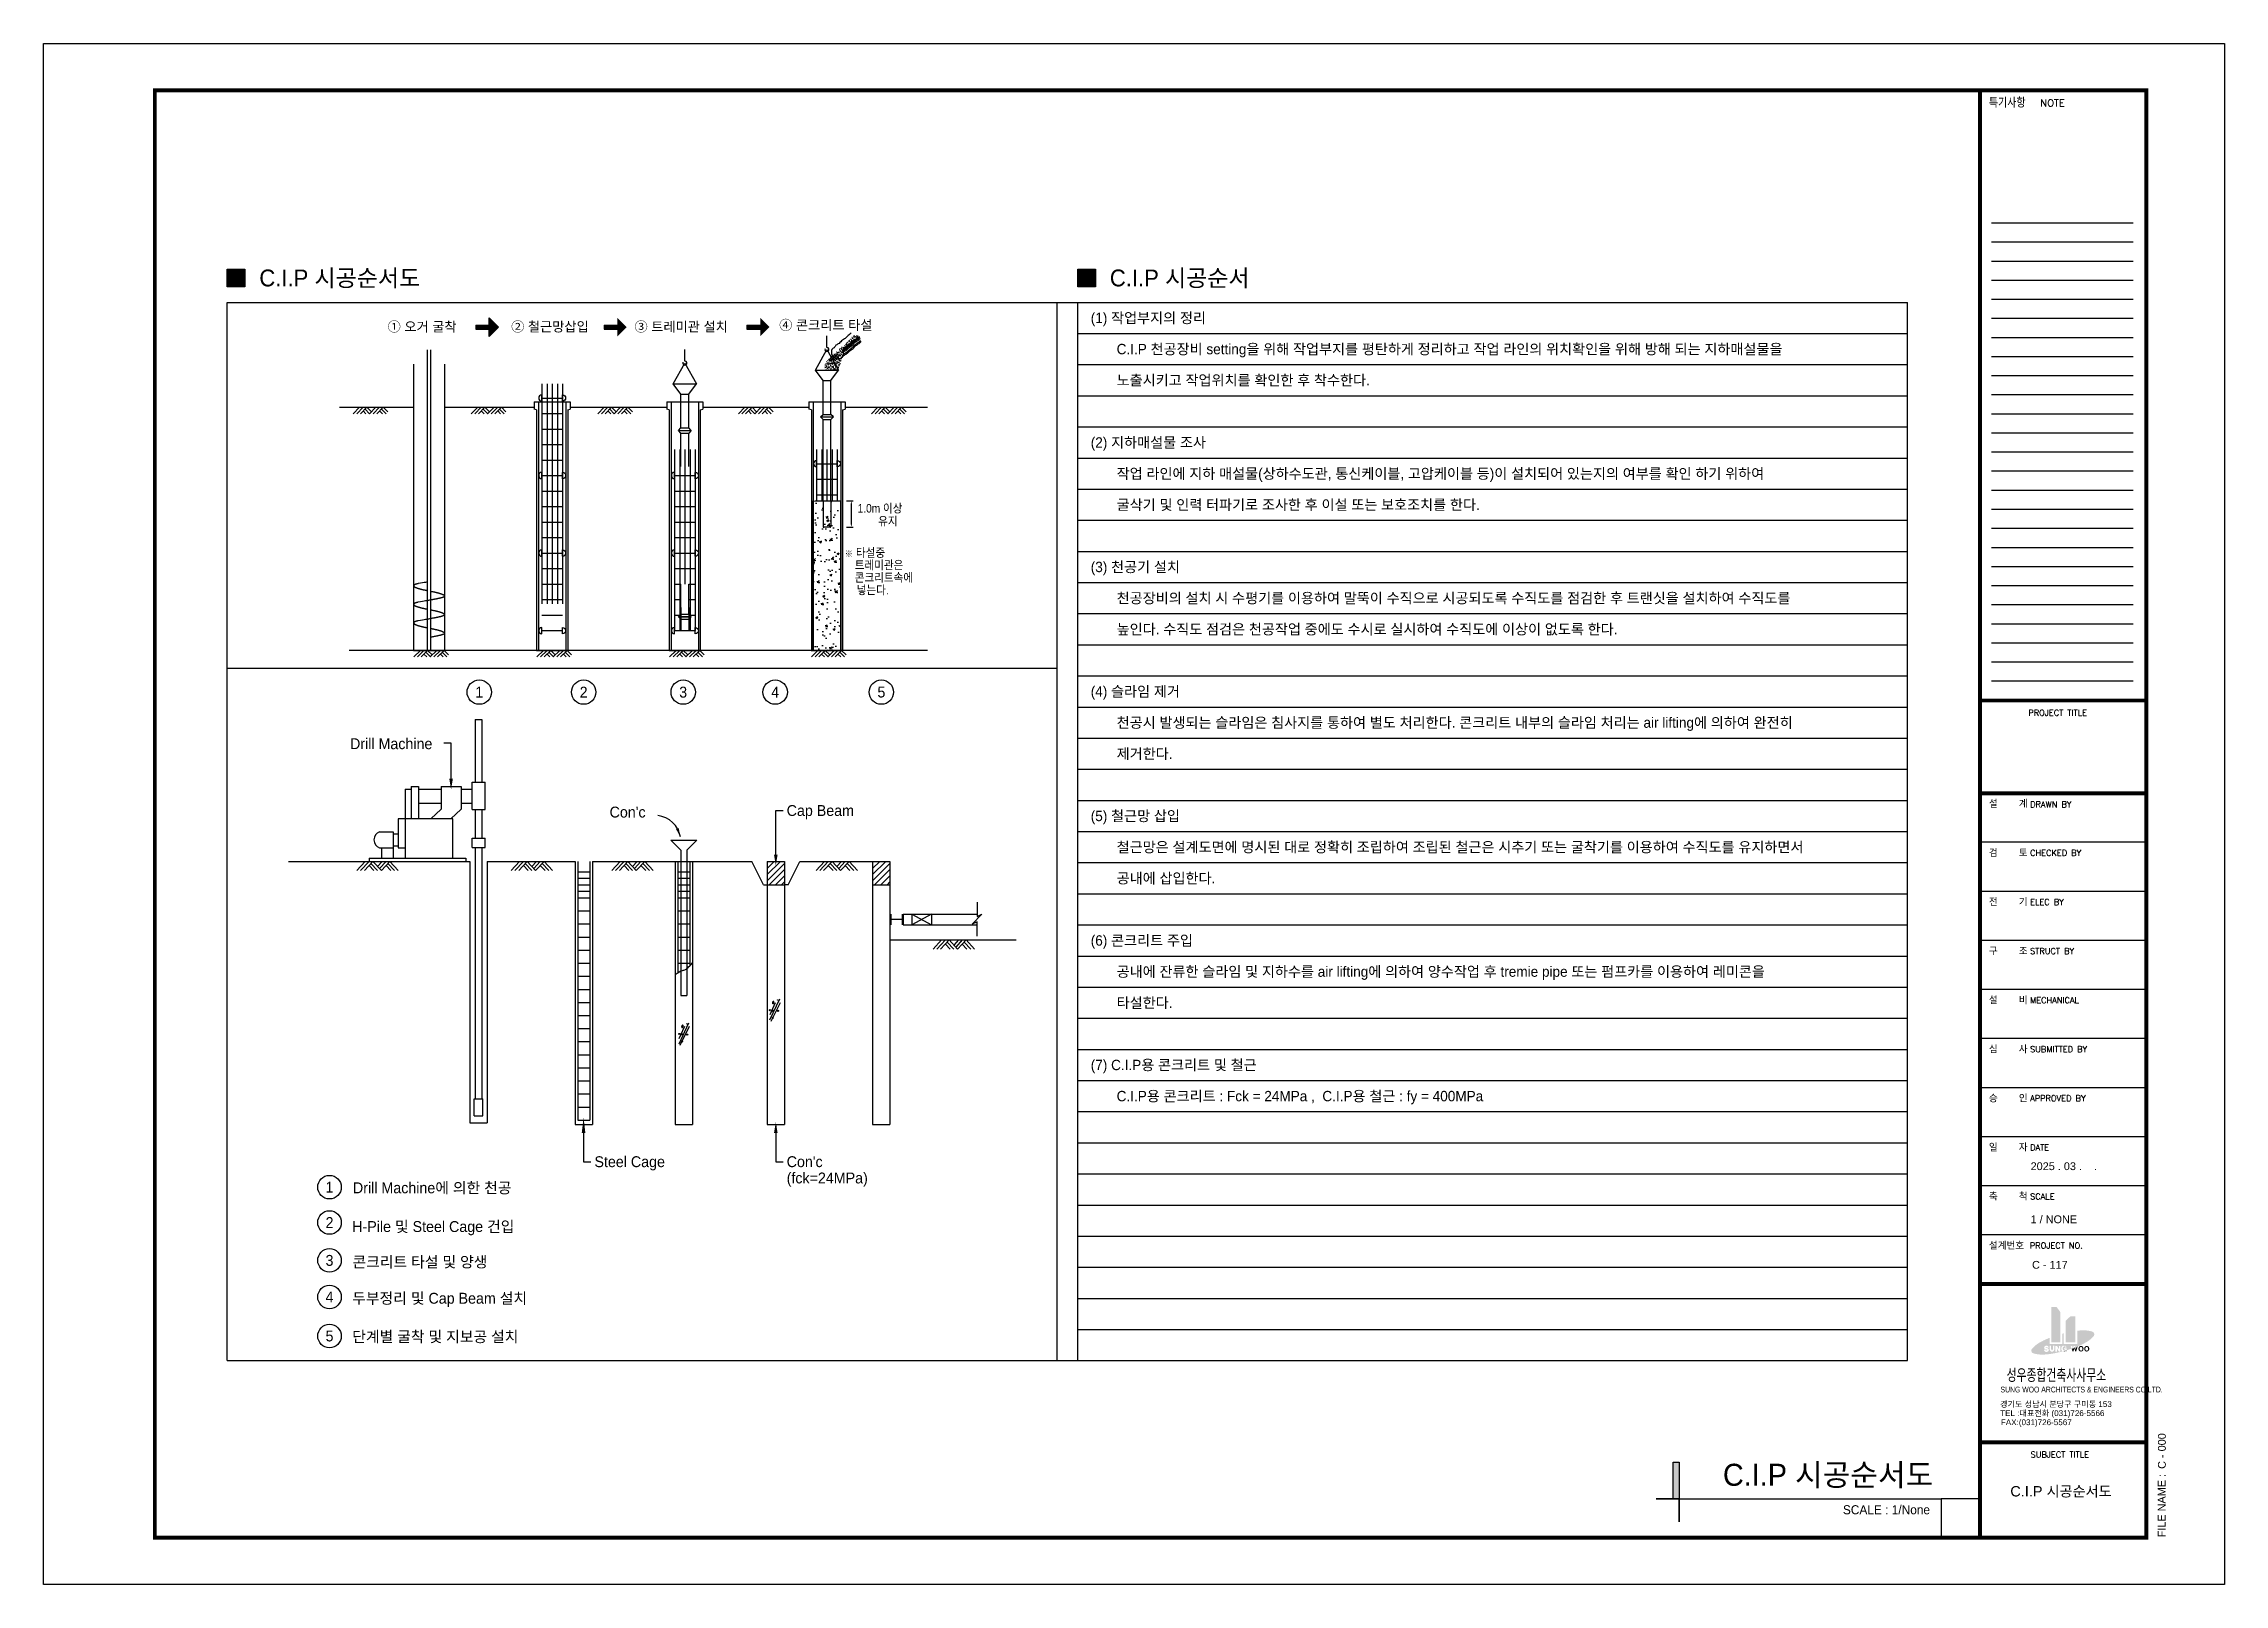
# Model space of a CAD drawing. Header units: millimetres. Extents: x 1073475 to 2890243, y -1340830 to -367733.
# Drawn here: x 2764093 to 2772503, y -373673 to -367733 of the extents above; entities that cross this region are included whole.
import ezdxf
from ezdxf.enums import TextEntityAlignment as Align

# ---------------------------------------------------------------- set-up
doc = ezdxf.new("R2010")
doc.units = ezdxf.units.MM
doc.header["$LTSCALE"] = 50
doc.linetypes.add('CENTER2', pattern=[28.575, 19.05, -3.175, 3.175, -3.175])
doc.linetypes.add('HIDDEN2', pattern=[4.7625, 3.175, -1.5875])
for name, color, linetype in [('0-TEXT-1', 7, 'Continuous'), ('1', 1, 'Continuous'), ('11', 11, 'Continuous'), ('2', 3, 'Continuous'), ('3', 3, 'Continuous'), ('4', 4, 'Continuous'), ('5', 6, 'CENTER2'), ('6', 6, 'Continuous'), ('7', 7, 'Continuous'), ('A-SYM', 7, 'Continuous'), ('C-DIM', 7, 'Continuous'), ('C-DIM-1', 9, 'Continuous'), ('DIM', 7, 'Continuous'), ('HAT', 8, 'Continuous'), ('line(x)', 253, 'Continuous'), ('MWO', 5, 'Continuous'), ('TEX', 3, 'Continuous'), ('TEXT', 3, 'Continuous'), ('TEXT01(IMAGE)', 7, 'Continuous'), ('TEXT1', 7, 'Continuous'), ('TITLE-1', 3, 'Continuous'), ('단면', 4, 'Continuous')]:
    doc.layers.add(name, color=color, linetype=linetype)
doc.layers.add('defpoint', color=193, linetype='Continuous', plot=False)
doc.styles.add('RXHG', font='arial.ttf')
doc.styles.add('RXHS', font='SIMPLEX.SHX', dxfattribs={"bigfont": 'WHGTXT.SHX'})
doc.styles.add('돋움', font='')
doc.styles.get('돋움').set_extended_font_data('Dotum')

msp = doc.modelspace()

# ---------------------------------------------------------------- texts
at = {"layer": '0-TEXT-1', "style": '돋움'}
for s, p in [('C.I.P 시공순서도', (2764924.6, -368636.5)), ('C.I.P 시공순서', (2768204.6, -368636.5))]:
    msp.add_text(s, height=65, dxfattribs=at).set_placement(p, align=Align.MIDDLE_LEFT)
at = {"layer": '2', "color": 3, "style": '돋움'}
for s, p in [('(1) 작업부지의 정리', (2768130.9, -368790.6)), ('C.I.P 천공장비 setting을 위해 작업부지를 평탄하게 정리하고 작업 라인의 위치확인을 위해 방해 되는 지하매설물을', (2768230.9, -368910.6)), ('노출시키고 작업위치를 확인한 후 착수한다.', (2768230.9, -369030.6)), ('(2) 지하매설물 조사', (2768130.9, -369270.6)), ('작업 라인에 지하 매설물(상하수도관, 통신케이블, 고압케이블 등)이 설치되어 있는지의 여부를 확인 하기 위하여 ', (2768230.9, -369390.6)), ('굴삭기 및 인력 터파기로 조사한 후 이설 또는 보호조치를 한다.', (2768230.9, -369510.6)), ('(3) 천공기 설치', (2768130.9, -369750.6)), ('천공장비의 설치 시 수평기를 이용하여 말뚝이 수직으로 시공되도록 수직도를 점검한 후 트랜싯을 설치하여 수직도를 ', (2768230.9, -369870.6)), ('높인다. 수직도 점검은 천공작업 중에도 수시로 실시하여 수직도에 이상이 없도록 한다.', (2768230.9, -369990.6)), ('(4) 슬라임 제거', (2768130.9, -370230.6)), ('천공시 발생되는 슬라임은 침사지를 통하여 별도 처리한다. 콘크리트 내부의 슬라임 처리는 air lifting에 의하여 완전히 ', (2768230.9, -370350.6)), ('제거한다.', (2768230.9, -370470.6)), ('(5) 철근망 삽입', (2768130.9, -370710.6)), ('철근망은 설계도면에 명시된 대로 정확히 조립하여 조립된 철근은 시추기 또는 굴착기를 이용하여 수직도를 유지하면서 ', (2768230.9, -370830.6)), ('공내에 삽입한다.', (2768230.9, -370950.6)), ('(6) 콘크리트 주입', (2768130.9, -371190.6)), ('공내에 잔류한 슬라임 및 지하수를 air lifting에 의하여 양수작업 후 tremie pipe 또는 펌프카를 이용하여 레미콘을', (2768230.9, -371310.6)), ('타설한다. ', (2768230.9, -371430.6)), ('(7) C.I.P용 콘크리트 및 철근', (2768130.9, -371670.6)), ('C.I.P용 콘크리트 : Fck = 24MPa ,  C.I.P용 철근 : fy = 400MPa', (2768230.9, -371790.6))]:
    msp.add_text(s, height=40, dxfattribs=at).set_placement(p, align=Align.MIDDLE_LEFT)
at = {"layer": 'TITLE-1', "style": '돋움'}
for s, height, p in [('C.I.P 시공순서도', 85, (2771380.3, -373250.6)), ('SCALE : 1/None ', 35, (2771380.3, -373385.4))]:
    msp.add_text(s, height=height, dxfattribs=at).set_placement(p, align=Align.MIDDLE_RIGHT)

# ---------------------------------------------------------------- blocks, each defined once
blk = doc.blocks.new('dbox')
at = {"layer": 'HAT'}
h = blk.add_hatch(color=11, dxfattribs=at)
h.paths.add_polyline_path([(77433, 9338), (77433, 10691), (77634, 10691), (77772, 10499), (77772, 9338)])
h.paths.add_polyline_path([(78357, 10329), (78357, 9338), (77980, 9338), (77980, 10162), (78156, 10329)])
h = blk.add_hatch(color=11, dxfattribs=at)
edge = h.paths.add_edge_path()
edge.add_line((78389, 9153), (78400, 9195))
edge.add_line((78400, 9195), (78457, 9195))
edge.add_line((78457, 9195), (78452, 9178))
edge.add_ellipse((77492, 11535), major_axis=(0, 2545), ratio=1, start_angle=202.14575, end_angle=210.59706)
edge.add_ellipse((78218, 10308), major_axis=(0, 1119), ratio=1, start_angle=210.59601, end_angle=228.2714)
edge.add_ellipse((78968, 9639), major_axis=(0, 114), ratio=1, start_angle=228.27786, end_angle=285.87038)
edge.add_ellipse((78968, 9639), major_axis=(0, 114), ratio=1, start_angle=-74.13617, end_angle=-16.54365)
edge.add_ellipse((78682, 8675), major_axis=(0, 1119), ratio=1, start_angle=-16.53888, end_angle=1.1365)
edge.add_ellipse((78710, 7250), major_axis=(0, 2545), ratio=1, start_angle=1.13205, end_angle=6.30579)
edge.add_line((78431, 9779), (78431, 9265))
edge.add_line((78431, 9265), (77906, 9265))
edge.add_line((77906, 9265), (77906, 9679))
edge.add_ellipse((79084, 5053), major_axis=(-53, 4773), ratio=1, start_angle=13.63978, end_angle=14.40005)
edge.add_line((77845, 9663), (77845, 9265))
edge.add_line((77845, 9265), (77360, 9265))
edge.add_line((77360, 9265), (77360, 9504))
edge.add_ellipse((79084, 5053), major_axis=(-54, 4773), ratio=1, start_angle=20.5246, end_angle=21.42921)
edge.add_ellipse((78246, 7118), major_axis=(1, 2545), ratio=1, start_angle=22.09966, end_angle=30.61589)
edge.add_ellipse((77521, 8345), major_axis=(0, 1119), ratio=1, start_angle=30.59612, end_angle=48.27151)
edge.add_ellipse((76770, 9014), major_axis=(0, 114), ratio=1, start_angle=48.27498, end_angle=105.86751)
edge.add_ellipse((76770, 9014), major_axis=(0, 114), ratio=1, start_angle=105.85778, end_angle=163.4503)
edge.add_ellipse((77057, 9978), major_axis=(0, 1119), ratio=1, start_angle=163.45499, end_angle=181.13038)
edge.add_ellipse((77028, 11403), major_axis=(0, 2545), ratio=1, start_angle=181.13636, end_angle=189.65259)
edge.add_ellipse((76655, 13600), major_axis=(1, 4773), ratio=1, start_angle=189.65565, end_angle=194.72387)
edge.add_ellipse((77757, 8815), major_axis=(0, 201), ratio=1, start_angle=-33.1522, end_angle=-28.66311)
edge.add_ellipse((77876, 9033), major_axis=(0, 46.8), ratio=1, start_angle=127.97322, end_angle=151.12117, ccw=False)
edge.add_ellipse((-198308, -206946), major_axis=(272663, 220334), ratio=0.9999999, start_angle=-0.91538, end_angle=-0.91145)
edge.add_ellipse((77863, 9053), major_axis=(0, 49), ratio=1, start_angle=104.03629, end_angle=128.0489, ccw=False)
edge.add_ellipse((77668, 9004), major_axis=(0, 153), ratio=1, start_angle=-76.08998, end_angle=-70.28749)
edge.add_ellipse((77873, 9078), major_axis=(0, 65.1), ratio=1, start_angle=89.33612, end_angle=109.77975, ccw=False)
edge.add_ellipse((77638, 9080), major_axis=(0, 170), ratio=1, start_angle=269.39254, end_angle=274.55697)
edge.add_ellipse((77867, 9099), major_axis=(0, 60.4), ratio=1, start_angle=75.19941, end_angle=94.52888, ccw=False)
edge.add_ellipse((77687, 9146), major_axis=(0, 126), ratio=1, start_angle=255.38151, end_angle=261.38389)
edge.add_ellipse((77871, 9118), major_axis=(0, 59.9), ratio=1, start_angle=424.09302, end_angle=441.18441, ccw=False)
edge.add_ellipse((78586, 8771), major_axis=(12, 855), ratio=1, start_angle=423.73232, end_angle=424.89882, ccw=False)
edge.add_ellipse((77873, 9135), major_axis=(-0.1, 54.6), ratio=1, start_angle=405.77633, end_angle=422.85172, ccw=False)
edge.add_ellipse((77243, 9746), major_axis=(21, 823), ratio=1, start_angle=227.3729, end_angle=228.31467)
edge.add_ellipse((77879, 9149), major_axis=(-0.1, 48.7), ratio=1, start_angle=391.37895, end_angle=406.71584, ccw=False)
edge.add_ellipse((80059, 5590), major_axis=(871, 4132), ratio=1, start_angle=403.17743, end_angle=403.38991, ccw=False)
edge.add_ellipse((77890, 9161), major_axis=(0.2, 45), ratio=1, start_angle=377.16985, end_angle=391.5723, ccw=False)
edge.add_ellipse((77923, 9052), major_axis=(0, 159), ratio=1, start_angle=360.49314, end_angle=376.84703, ccw=False)
edge.add_ellipse((77922, 9120), major_axis=(0, 90.2), ratio=1, start_angle=273.76468, end_angle=360.51507, ccw=False)
edge.add_line((78012, 9126), (77963, 9126))
edge.add_ellipse((78018, 9158), major_axis=(0, 63.9), ratio=1, start_angle=102.41382, end_angle=119.80768, ccw=False)
edge.add_ellipse((77951, 9143), major_axis=(-3.78, 3.78), ratio=1, start_angle=237.40671, end_angle=277.46827)
edge.add_ellipse((78051, 9274), major_axis=(-1, 160), ratio=1, start_angle=135.44574, end_angle=142.1938, ccw=False)
edge.add_ellipse((77937, 9157), major_axis=(-2.8, 2.8), ratio=1, start_angle=-89.27979, end_angle=-50.76183)
edge.add_ellipse((77917, 8964), major_axis=(0, 198), ratio=1, start_angle=-5.75604, end_angle=4.1965)
edge.add_ellipse((77905, 9138), major_axis=(0, 23.5), ratio=1, start_angle=4.16397, end_angle=54.24834)
edge.add_ellipse((78033, 9045), major_axis=(0, 182), ratio=1, start_angle=54.34106, end_angle=64.37171)
edge.add_ellipse((77916, 9102), major_axis=(0.1, 51.8), ratio=1, start_angle=64.36733, end_angle=86.88615)
edge.add_ellipse((77997, 9097), major_axis=(0, 133), ratio=1, start_angle=86.82838, end_angle=111.31775)
edge.add_ellipse((77916, 9065), major_axis=(0, 46), ratio=1, start_angle=111.28668, end_angle=179.01186)
edge.add_ellipse((77916, 9070), major_axis=(0, 50.3), ratio=1, start_angle=179.04766, end_angle=257.49529)
edge.add_line((77965, 9059), (77912, 9059))
edge.add_line((77912, 9059), (77912, 9106))
edge.add_line((77912, 9106), (78016, 9106))
edge.add_line((78016, 9106), (78016, 9025))
edge.add_ellipse((76569, 13866), major_axis=(-11, 5052), ratio=1, start_angle=196.51434, end_angle=198.75655)
edge.add_line((78204, 9085), (78172, 9195))
edge.add_line((78172, 9195), (78229, 9195))
edge.add_line((78229, 9195), (78254, 9103))
edge.add_ellipse((76655, 13600), major_axis=(-56, 4773), ratio=1, start_angle=198.905, end_angle=199.07854)
edge.add_line((78267, 9108), (78284, 9195))
edge.add_line((78284, 9195), (78342, 9195))
edge.add_line((78342, 9195), (78354, 9140))
edge.add_ellipse((76655, 13600), major_axis=(-90, 4772), ratio=1, start_angle=199.77228, end_angle=200.219)
h.paths.add_polyline_path([(77775, 9195), (77717, 9195), (77717, 9075), (77642, 9195), (77587, 9195), (77587, 8972), (77643, 8972), (77643, 9098), (77720, 8972), (77775, 8972)], flags=16)
edge = h.paths.add_edge_path(flags=16)
edge.add_line((77487, 9202), (77487, 9053))
edge.add_ellipse((77453, 9053), major_axis=(0, 33.6), ratio=1, start_angle=179.63205, end_angle=270.23961, ccw=False)
edge.add_ellipse((77453, 9053), major_axis=(0, 33.6), ratio=1, start_angle=89.65399, end_angle=180.26156, ccw=False)
edge.add_line((77419, 9053), (77419, 9202))
edge.add_line((77419, 9202), (77365, 9202))
edge.add_line((77365, 9202), (77365, 9047))
edge.add_ellipse((77439, 9049), major_axis=(0, 73.9), ratio=1, start_angle=91.62143, end_angle=151.65612)
edge.add_ellipse((77453, 9080), major_axis=(0, 108), ratio=1, start_angle=153.13176, end_angle=180.07033)
edge.add_ellipse((77453, 9080), major_axis=(0, 108), ratio=1, start_angle=179.97343, end_angle=206.91201)
edge.add_ellipse((77467, 9049), major_axis=(0, 73.7), ratio=1, start_angle=208.41656, end_angle=268.45125)
edge.add_line((77541, 9047), (77541, 9202))
edge.add_line((77541, 9202), (77487, 9202))
edge = h.paths.add_edge_path(flags=16)
edge.add_line((77279, 9104), (77218, 9119))
edge.add_ellipse((77223, 9134), major_axis=(0, 15.5), ratio=1, start_angle=20.86241, end_angle=163.74287, ccw=False)
edge.add_ellipse((77239, 9103), major_axis=(0, 49.9), ratio=1, start_angle=340.66039, end_angle=385.41453, ccw=False)
edge.add_ellipse((77246, 9126), major_axis=(0, 25.8), ratio=1, start_angle=255.14866, end_angle=339.5497, ccw=False)
edge.add_line((77271, 9120), (77326, 9120))
edge.add_ellipse((77250, 9124), major_axis=(0, 75.8), ratio=1, start_angle=266.55555, end_angle=353.45548)
edge.add_ellipse((77237, 9076), major_axis=(0, 126), ratio=1, start_angle=-10.00388, end_angle=18.56131)
edge.add_ellipse((77217, 9130), major_axis=(0, 67.6), ratio=1, start_angle=17.08716, end_angle=163.24438)
edge.add_line((77197, 9066), (77262, 9050))
edge.add_ellipse((77259, 9035), major_axis=(0, 15.9), ratio=1, start_angle=218.24348, end_angle=346.16871, ccw=False)
edge.add_ellipse((77238, 9068), major_axis=(0, 54.8), ratio=1, start_angle=165.503, end_angle=213.59299, ccw=False)
edge.add_ellipse((77228, 9041), major_axis=(0, 26.2), ratio=1, start_angle=74.99155, end_angle=171.41272, ccw=False)
edge.add_line((77203, 9048), (77146, 9048))
edge.add_ellipse((77226, 9045), major_axis=(0, 80.6), ratio=1, start_angle=88.40662, end_angle=171.85525)
edge.add_ellipse((77237, 9061), major_axis=(0, 97.8), ratio=1, start_angle=166.80632, end_angle=184.41011)
edge.add_ellipse((77246, 9060), major_axis=(0, 96.2), ratio=1, start_angle=179.64839, end_angle=218.73001)
edge.add_ellipse((77262, 9040), major_axis=(0, 70.5), ratio=1, start_angle=218.10449, end_angle=286.34765)
edge.add_ellipse((77268, 9040), major_axis=(0, 64.6), ratio=1, start_angle=-72.251, end_angle=-9.24795)
h = blk.add_hatch(color=11, dxfattribs=at)
edge = h.paths.add_edge_path()
edge.add_line((78008, 9023), (77879, 8986))
edge.add_ellipse((77911, 9057), major_axis=(0, 77.8), ratio=1, start_angle=155.03594, end_angle=230.62664)
edge.add_line((77972, 9008), (77982, 8984))
edge.add_line((77982, 8984), (78008, 8984))
edge.add_line((78008, 8984), (78008, 9023))
h = blk.add_hatch(color=11, dxfattribs=at)
h.paths.add_polyline_path([(78443, 9175), (78397, 9156), (78367, 9042), (78347, 9137), (78276, 9111), (78262, 9042), (78247, 9100), (78211, 9088), (78243, 8979), (78282, 8979), (78314, 9120), (78347, 8979), (78386, 8979)])
edge = h.paths.add_edge_path()
edge.add_ellipse((78571, 9096), major_axis=(0, 95.8), ratio=1, start_angle=-76.32675, end_angle=77.65075)
edge.add_ellipse((78604, 9083), major_axis=(0, 131), ratio=1, start_angle=75.19386, end_angle=89.61155)
edge.add_ellipse((78604, 9084), major_axis=(0, 131), ratio=1, start_angle=90.39035, end_angle=104.80803)
edge.add_ellipse((78571, 9072), major_axis=(0, 95.8), ratio=1, start_angle=102.35608, end_angle=256.33358)
edge.add_ellipse((78529, 9083), major_axis=(0, 139), ratio=1, start_angle=255.68401, end_angle=270.10169)
edge.add_ellipse((78529, 9084), major_axis=(0, 139), ratio=1, start_angle=269.89823, end_angle=284.31591)
edge = h.paths.add_edge_path(flags=16)
edge.add_ellipse((78524, 9084), major_axis=(0, 101), ratio=1, start_angle=269.91321, end_angle=296.85725)
edge.add_ellipse((78571, 9108), major_axis=(0, 47.9), ratio=1, start_angle=-63.63485, end_angle=66.48331)
edge.add_ellipse((78612, 9083), major_axis=(0, 96), ratio=1, start_angle=62.50271, end_angle=89.44675)
edge.add_ellipse((78612, 9085), major_axis=(0, 96), ratio=1, start_angle=90.55324, end_angle=117.49729)
edge.add_ellipse((78571, 9059), major_axis=(0, 47.9), ratio=1, start_angle=113.5185, end_angle=243.63665)
edge.add_ellipse((78524, 9083), major_axis=(0, 101), ratio=1, start_angle=243.13124, end_angle=270.07528)
edge = h.paths.add_edge_path()
edge.add_ellipse((78792, 9096), major_axis=(0, 95.8), ratio=1, start_angle=-76.32673, end_angle=77.65076)
edge.add_ellipse((78825, 9083), major_axis=(0, 131), ratio=1, start_angle=75.18482, end_angle=89.6025)
edge.add_ellipse((78825, 9084), major_axis=(0, 131), ratio=1, start_angle=90.372, end_angle=104.78969)
edge.add_ellipse((78792, 9072), major_axis=(0, 95.8), ratio=1, start_angle=102.35607, end_angle=256.33357)
edge.add_ellipse((78750, 9083), major_axis=(0, 139), ratio=1, start_angle=255.65083, end_angle=270.06851)
edge.add_ellipse((78750, 9084), major_axis=(0, 139), ratio=1, start_angle=269.93139, end_angle=284.34907)
edge = h.paths.add_edge_path(flags=16)
edge.add_ellipse((78746, 9084), major_axis=(0, 101), ratio=1, start_angle=269.93501, end_angle=296.87905)
edge.add_ellipse((78792, 9108), major_axis=(0, 47.9), ratio=1, start_angle=-63.6271, end_angle=66.49105)
edge.add_ellipse((78834, 9083), major_axis=(0, 96), ratio=1, start_angle=62.50369, end_angle=89.44773)
edge.add_ellipse((78834, 9085), major_axis=(0, 96), ratio=1, start_angle=90.55228, end_angle=117.49632)
edge.add_ellipse((78792, 9059), major_axis=(0, 47.9), ratio=1, start_angle=113.51075, end_angle=243.62891)
edge.add_ellipse((78746, 9083), major_axis=(0, 101), ratio=1, start_angle=243.13351, end_angle=270.07756)
at = {"layer": '11'}
for p, q in [((4288, 57600), (81088, 57600)), ((4288, 1800), (4288, 57600)), ((81088, 57600), (81088, 1800)), ((81088, 1800), (4288, 1800))]:
    blk.add_line(p, q, dxfattribs=at)
at = {"layer": '11', "const_width": 150}
blk.add_lwpolyline([(81088, 1800), (4288, 1800), (4288, 57600), (81088, 57600)], close=True, dxfattribs=at)
for points in [[(74675, 57600), (74675, 1800)], [(81088, 34076), (74675, 34076)], [(81088, 30501), (74675, 30501)], [(81088, 11577), (74675, 11577)], [(81088, 5480), (74675, 5480)]]:
    blk.add_lwpolyline(points, dxfattribs=at)
at = {"layer": '3'}
for p, q in [((81088, 28609), (74675, 28609)), ((81088, 26717), (74675, 26717)), ((81088, 24824), (74675, 24824)), ((81088, 22932), (74675, 22932)), ((81088, 21039), (74675, 21039)), ((81088, 19147), (74675, 19147)), ((81088, 17255), (74675, 17255)), ((81088, 15362), (74675, 15362)), ((81088, 13470), (74675, 13470))]:
    blk.add_line(p, q, dxfattribs=at)
at = {"layer": '4'}
for p, q in [((80586, 52479), (75119, 52479)), ((80586, 51743), (75119, 51743)), ((80586, 51007), (75119, 51007)), ((80586, 50271), (75119, 50271)), ((80586, 49536), (75119, 49536)), ((80586, 48800), (75119, 48800)), ((80586, 48064), (75119, 48064)), ((80586, 47328), (75119, 47328)), ((80586, 46592), (75119, 46592)), ((80586, 45856), (75119, 45856)), ((80586, 45120), (75119, 45120)), ((80586, 44384), (75119, 44384)), ((80586, 43648), (75119, 43648)), ((80586, 42912), (75119, 42912)), ((80586, 42176), (75119, 42176)), ((80586, 41440), (75119, 41440)), ((80586, 40704), (75119, 40704)), ((80586, 39968), (75119, 39968)), ((80586, 39232), (75119, 39232)), ((80586, 38497), (75119, 38497)), ((80586, 37761), (75119, 37761)), ((80586, 37025), (75119, 37025)), ((80586, 36289), (75119, 36289)), ((80586, 35553), (75119, 35553)), ((80586, 34817), (75119, 34817))]:
    blk.add_line(p, q, dxfattribs=at)
at = {"layer": 'TEXT', "color": 7}
for p, q in [((0, 59400), (84100, 59400)), ((0, 0), (0, 59400)), ((84100, 59400), (84100, 0)), ((84100, 0), (0, 0))]:
    blk.add_line(p, q, dxfattribs=at)
at = {"layer": 'TEX', "color": 7, "linetype": 'Continuous', "style": 'RXHG', "width": 1}
blk.add_text('FILE NAME : ', height=300, rotation=90, dxfattribs=at).set_placement((81831, 1813))
at = {"layer": 'TEX', "color": 6, "linetype": 'Continuous', "style": 'RXHG', "width": 1}
for tag, p in [('일자', (76628, 15972)), ('축척', (76628, 13925)), ('설계번호', (76684, 12170))]:
    blk.add_attdef(tag, p, '', height=300, dxfattribs=at)
at = {"layer": 'TEX', "color": 7, "linetype": 'Continuous', "style": 'RXHG', "width": 1}
blk.add_attdef('파일명', (81840, 4453), '', height=300, rotation=90, dxfattribs=at)
at = {"layer": 'TEX', "linetype": 'Continuous', "style": 'RXHG', "width": 1}
for tag, p in [('도면명-1', (77799, 3389)), ('도면명-2', (77799, 2662))]:
    blk.add_attdef(tag, text='', height=400, dxfattribs=at).set_placement(p, align=Align.CENTER)
at = {"layer": 'TEXT1'}
for s, height, style, width, p in [('특기사항', 334.3, 'RXHS', 1, (75018, 56940)), ('NOTE', 278.6, 'RXHS', 1, (77005, 56974)), ('PROJECT TITLE', 231.29, 'RXHS', 1, (76539, 33488)), ('설    계', 273.3, 'RXHS', 1, (75018, 29943)), ('DRAWN BY', 231.3, 'RXHS', 1, (76609, 29956)), ('검    토', 273.3, 'RXHS', 1, (75018, 28050)), ('CHECKED BY', 231.3, 'RXHS', 1, (76609, 28085)), ('전    기', 273.3, 'RXHS', 1, (75018, 26158)), ('ELEC BY', 231.3, 'RXHS', 1, (76609, 26192)), ('구    조', 273.3, 'RXHS', 1, (75018, 24266)), ('STRUCT BY', 231.3, 'RXHS', 1, (76609, 24300)), ('설    비', 273.3, 'RXHS', 1, (75018, 22373)), ('MECHANICAL', 231.3, 'RXHS', 1, (76609, 22407)), ('심    사', 273.3, 'RXHS', 1, (75018, 20481)), ('SUBMITTED BY', 231.29, 'RXHS', 1, (76609, 20515)), ('승    인', 273.3, 'RXHS', 1, (75018, 18588)), ('APPROVED BY', 231.29, 'RXHS', 1, (76609, 18623)), ('일    자', 273.3, 'RXHS', 1, (75018, 16696)), ('DATE', 231.3, 'RXHS', 1, (76609, 16730)), ('축    척', 273.3, 'RXHS', 1, (75018, 14804)), ('SCALE', 231.3, 'RXHS', 1, (76609, 14838)), ('설계번호', 273.3, 'RXHS', 1, (75018, 12911)), ('PROJECT NO.', 231.29, 'RXHS', 1, (76598, 12945)), ('성우종합건축사사무소', 450, 'RXHG', 0.68, (75702, 7851)), ('SUBJECT TITLE', 231.29, 'RXHS', 1, (76628, 4888))]:
    blk.add_text(s, height=height, dxfattribs=dict(at, style=style, width=width)).set_placement(p)
at = {"layer": 'TEXT1', "color": 4, "style": 'RXHG'}
for s, width, p in [('SUNG WOO ARCHITECTS & ENGINEERS CO.LTD.', 0.68, (75467, 7400)), ('TEL :대표전화 (031)726-5566', 1, (75454, 6489)), ('경기도 성남시 분당구 구미동 153', 1, (75450, 6838)), ('FAX:(031)726-5567', 1, (75481, 6139))]:
    blk.add_text(s, height=222.88, dxfattribs=dict(at, width=width)).set_placement(p)
blk = doc.blocks.new('A$C12496A70')
at = {"color": 7}
for p, q in [((-44, -652.4), (655, -652.4)), ((655, -652.4), (655, -1660.4)), ((722.2, -652.4), (1061.3, -652.4)), ((722.2, -652.4), (722.2, -1660.4)), ((1061.3, -652.4), (1061.3, -1666.7)), ((1071.4, -653.6), (1071.4, -1649.9)), ((1118.4, -653.6), (1118.4, -1649.9)), ((1128.5, -652.4), (1128.5, -1666.7)), ((1128.5, -652.4), (1742.1, -652.4)), ((1446.8, -652.4), (1446.8, -1666.7)), ((1456.9, -653.6), (1456.9, -1081.6)), ((1468.6, -609.3), (1468.6, -1170)), ((1492.2, -609.3), (1492.2, -1170)), ((1503.9, -653.6), (1503.9, -1054.6)), ((1514, -652.4), (1514, -1666.7)), ((1801.3, -652.4), (1801.3, -1666.7)), ((1868.5, -652.4), (1868.5, -1666.7)), ((1927.6, -652.4), (2275.1, -652.4)), ((2207.9, -742.7), (2275.1, -742.7)), ((655, -1660.4), (722.2, -1660.4)), ((1061.3, -1666.7), (1128.5, -1666.7)), ((1446.8, -1666.7), (1514, -1666.7)), ((1801.3, -1666.7), (1868.5, -1666.7))]:
    blk.add_line(p, q, dxfattribs=at)
for p, q in [((1787.3, -742.7), (1742.1, -652.4)), ((1801.3, -652.4), (1868.5, -652.4)), ((1882.5, -742.7), (1927.6, -652.4)), ((2207.9, -652.4), (2275.1, -652.4)), ((1787.3, -742.7), (1801.3, -742.7)), ((1882.5, -742.7), (1868.5, -742.7)), ((2325.5, -855.4), (2611.1, -855.4)), ((2325.5, -897.4), (2611.1, -897.4)), ((2275.1, -955.5), (2762.4, -955.5)), ((1468.6, -1170), (1492.2, -1170))]:
    blk.add_line(p, q)
at = {"color": 1}
for p, q in [((1071.4, -692.3), (1118.4, -692.3)), ((1071.4, -717.5), (1118.4, -717.5)), ((1071.4, -742.7), (1118.4, -742.7)), ((1456.9, -692.3), (1503.9, -692.3)), ((1456.9, -717.5), (1503.9, -717.5)), ((1456.9, -742.7), (1503.9, -742.7)), ((1071.4, -767.9), (1118.4, -767.9)), ((1071.4, -793.1), (1118.4, -793.1)), ((1456.9, -767.9), (1503.9, -767.9)), ((1456.9, -793.1), (1503.9, -793.1)), ((1071.4, -843.5), (1118.4, -843.5)), ((1071.4, -893.9), (1118.4, -893.9)), ((1456.9, -843.5), (1503.9, -843.5)), ((1456.9, -893.9), (1503.9, -893.9)), ((1071.4, -944.3), (1118.4, -944.3)), ((1071.4, -994.7), (1118.4, -994.7)), ((1456.9, -944.3), (1503.9, -944.3)), ((1456.9, -994.7), (1503.9, -994.7)), ((1071.4, -1045.1), (1118.4, -1045.1)), ((1456.9, -1045.1), (1503.9, -1045.1)), ((1071.4, -1095.5), (1118.4, -1095.5)), ((1071.4, -1145.9), (1118.4, -1145.9)), ((1071.4, -1196.3), (1118.4, -1196.3)), ((1071.4, -1246.7), (1118.4, -1246.7)), ((1071.4, -1297.1), (1118.4, -1297.1)), ((1071.4, -1347.5), (1118.4, -1347.5)), ((1071.4, -1397.9), (1118.4, -1397.9)), ((1071.4, -1448.3), (1118.4, -1448.3)), ((1071.4, -1498.7), (1118.4, -1498.7)), ((1071.4, -1549.1), (1118.4, -1549.1)), ((1071.4, -1599.5), (1118.4, -1599.5)), ((1071.4, -1649.9), (1118.4, -1649.9))]:
    blk.add_line(p, q, dxfattribs=at)
at = {"color": 7, "linetype": 'HIDDEN2'}
blk.add_line((1801.3, -742.7), (1868.5, -742.7), dxfattribs=at)
at = {"layer": '1'}
for p, q in [((251.9, -652.4), (219.2, -688)), ((266.5, -652.4), (233.8, -688)), ((281.1, -652.4), (248.4, -688)), ((266.5, -668.3), (284.6, -688)), ((273.8, -660.3), (299.2, -688)), ((281.1, -652.4), (313.8, -688)), ((317.3, -652.4), (299.2, -672.1)), ((331.9, -652.4), (306.5, -680.1)), ((346.5, -652.4), (313.8, -688)), ((331.9, -668.3), (350, -688)), ((339.2, -660.3), (364.6, -688)), ((346.5, -652.4), (379.2, -688)), ((846.9, -652.4), (814.2, -688)), ((861.5, -652.4), (828.8, -688)), ((876.1, -652.4), (843.4, -688)), ((861.5, -668.3), (879.6, -688)), ((868.8, -660.3), (894.2, -688)), ((876.1, -652.4), (908.8, -688)), ((912.3, -652.4), (894.2, -672.1)), ((926.8, -652.4), (901.5, -680.1)), ((941.4, -652.4), (908.8, -688)), ((926.8, -668.3), (944.9, -688)), ((934.1, -660.3), (959.5, -688)), ((941.4, -652.4), (974.1, -688)), ((1235.1, -652.4), (1202.4, -688)), ((1249.7, -652.4), (1217, -688)), ((1264.3, -652.4), (1231.6, -688)), ((1249.7, -668.3), (1267.8, -688)), ((1257, -660.3), (1282.4, -688)), ((1264.3, -652.4), (1297, -688)), ((1300.5, -652.4), (1282.4, -672.1)), ((1315.1, -652.4), (1289.7, -680.1)), ((1329.7, -652.4), (1297, -688)), ((1315.1, -668.3), (1333.2, -688)), ((1322.4, -660.3), (1347.8, -688)), ((1329.7, -652.4), (1362.4, -688)), ((2022.9, -652.4), (1990.3, -688)), ((2037.5, -652.4), (2004.8, -688)), ((2052.1, -652.4), (2019.4, -688)), ((2037.5, -668.3), (2055.6, -688)), ((2044.8, -660.3), (2070.2, -688)), ((2052.1, -652.4), (2084.8, -688)), ((2088.3, -652.4), (2070.2, -672.1)), ((2102.9, -652.4), (2077.5, -680.1)), ((2117.5, -652.4), (2084.8, -688)), ((2102.9, -668.3), (2121, -688)), ((2110.2, -660.3), (2135.6, -688)), ((2117.5, -652.4), (2150.2, -688)), ((2474.2, -955.5), (2441.6, -991.1)), ((2488.8, -955.5), (2456.2, -991.1)), ((2503.4, -955.5), (2470.7, -991.1)), ((2488.8, -971.4), (2506.9, -991.1)), ((2496.1, -963.4), (2521.5, -991.1)), ((2503.4, -955.5), (2536.1, -991.1)), ((2539.6, -955.5), (2521.5, -975.2)), ((2554.2, -955.5), (2528.8, -983.2)), ((2568.8, -955.5), (2536.1, -991.1)), ((2554.2, -971.4), (2572.3, -991.1)), ((2561.5, -963.4), (2586.9, -991.1)), ((2568.8, -955.5), (2601.5, -991.1))]:
    blk.add_line(p, q, dxfattribs=at)
at = {"layer": '4'}
for p, q in [((676, -105.3), (676, -346.8)), ((701.2, -105.3), (701.2, -346.8)), ((405.2, -374.2), (405.2, -639.8)), ((405.2, -374.2), (428.3, -374.2)), ((428.3, -364.3), (428.3, -489)), ((428.3, -364.3), (457.4, -364.3)), ((457.4, -364.3), (457.4, -489)), ((457.4, -374.2), (544, -374.2)), ((544, -364.3), (544, -450.8)), ((544, -364.3), (621.4, -364.3)), ((621.4, -364.3), (621.4, -450.8)), ((621.4, -374.2), (663.4, -374.2)), ((663.4, -452.2), (663.4, -346.8)), ((663.4, -346.8), (713.8, -346.8)), ((713.8, -452.2), (713.8, -346.8)), ((378, -489), (378, -600.6)), ((589.1, -489), (378, -489)), ((457.4, -428.5), (544, -428.5)), ((544, -450.8), (504.8, -489)), ((621.4, -450.8), (582.2, -489)), ((589.1, -639.8), (589.1, -489)), ((621.4, -428.5), (663.4, -428.5)), ((663.4, -452.2), (713.8, -452.2)), ((676, -452.2), (676, -563.4)), ((701.2, -452.2), (701.2, -563.4)), ((306.5, -538.2), (359.9, -538.2)), ((359.9, -538.2), (359.9, -639.8)), ((359.9, -546.2), (378, -546.2)), ((663.4, -599.5), (663.4, -563.4)), ((663.4, -563.4), (713.8, -563.4)), ((713.8, -599.5), (713.8, -563.4)), ((306.5, -600.6), (359.9, -600.6)), ((314.5, -600.6), (314.5, -639.8)), ((359.9, -592.5), (378, -592.5)), ((378, -600.6), (405.2, -600.6)), ((663.4, -599.5), (713.8, -599.5)), ((676, -599.5), (676, -1568)), ((701.2, -599.5), (701.2, -1568)), ((671.2, -1634), (671.2, -1568)), ((671.2, -1568), (704.7, -1568)), ((704.7, -1634), (704.7, -1568)), ((671.2, -1634), (704.7, -1634))]:
    blk.add_line(p, q, dxfattribs=at)
at = {"layer": '4', "color": 7, "linetype": 'Continuous'}
for p, q in [((2207.9, -652.4), (2207.9, -1666.3)), ((2275.1, -652.4), (2275.1, -1666.3)), ((2278.5, -855.4), (2278.5, -897.4)), ((2322.2, -855.4), (2322.2, -897.4)), ((2325.5, -855.4), (2325.5, -897.4)), ((2359.1, -855.4), (2359.1, -897.4)), ((2435.8, -855.4), (2435.8, -897.4))]:
    blk.add_line(p, q, dxfattribs=at)
at = {"layer": '4', "color": 7}
blk.add_line((2207.9, -1666.3), (2275.1, -1666.3), dxfattribs=at)
at = {"layer": '4'}
blk.add_arc((318.9, -569.4), 33.6, 111.76015, 248.23985, dxfattribs=at)
at = {"layer": '5'}
for p, q in [((267.2, -639.8), (639.9, -639.8)), ((267.2, -639.8), (267.2, -652.4)), ((639.9, -639.8), (639.9, -652.4))]:
    blk.add_line(p, q, dxfattribs=at)
at = {"layer": '6', "color": 8}
for centre, radius in [((691.4, 0), 47), ((1093.9, 0), 47), ((1477.8, 0), 47), ((1832.5, 0), 47), ((2242.1, 0), 47), ((113.9, -1908.5), 45.4), ((113.9, -2044.7), 45.4), ((113.9, -2190.8), 45.4), ((113.9, -2331.9), 45.4), ((113.9, -2482.5), 45.4)]:
    blk.add_circle(centre, radius, dxfattribs=at)
at = {"layer": 'C-DIM-1'}
for p, q in [((582.7, -197.3), (554.7, -197.3)), ((582.7, -361.1), (582.7, -197.3)), ((1834.9, -456.4), (1862.9, -456.4)), ((1834.9, -654.4), (1834.9, -456.4)), ((1093.6, -1671.9), (1093.6, -1810.3)), ((1834.9, -1671.9), (1834.9, -1810.3)), ((1093.6, -1810.3), (1121.6, -1810.3)), ((1834.9, -1810.3), (1862.9, -1810.3))]:
    blk.add_line(p, q, dxfattribs=at)
for points in [[(575.7, -333.1), (589.7, -333.1), (582.7, -375.1)], [(1841.9, -626.4), (1827.9, -626.4), (1834.9, -668.4)], [(1100.6, -1699.9), (1086.6, -1699.9), (1093.6, -1639.6)], [(1841.9, -1699.9), (1827.9, -1699.9), (1834.9, -1657.9)]]:
    blk.add_solid(points, dxfattribs=at)
at = {"layer": 'DIM'}
for p, q in [((1430.2, -570.9), (1530.6, -570.9)), ((1468.6, -609.3), (1430.2, -570.9)), ((1492.2, -609.3), (1530.6, -570.9)), ((1801.3, -703.5), (1852.9, -652.4)), ((1801.3, -679.8), (1829, -652.4)), ((1801.3, -727.1), (1868.5, -660.6)), ((2207.9, -703.5), (2259.5, -652.4)), ((2207.9, -679.8), (2235.7, -652.4)), ((2207.9, -727.1), (2275.1, -660.6)), ((1809.4, -742.7), (1868.5, -684.2)), ((1833.3, -742.7), (1868.5, -707.9)), ((1857.2, -742.7), (1868.5, -731.5)), ((2216.1, -742.7), (2275.1, -684.2)), ((2240, -742.7), (2275.1, -707.9)), ((2263.8, -742.7), (2275.1, -731.5)), ((2611.1, -810.3), (2611.1, -864.7)), ((2322.2, -876.4), (2278.5, -876.4)), ((2359.1, -855.4), (2435.8, -897.4)), ((2435.8, -855.4), (2359.1, -897.4)), ((2629.9, -856.6), (2592.3, -894.2)), ((2611.1, -886.1), (2592.3, -894.2)), ((2611.1, -864.7), (2629.9, -856.6)), ((2611.1, -940.5), (2611.1, -886.1))]:
    blk.add_line(p, q, dxfattribs=at)
blk.add_lwpolyline([(1446.8, -1088.7), (1454.5, -1083.1), (1460.9, -1079), (1466.4, -1076.1), (1470.9, -1074.1), (1474.7, -1072.9), (1478, -1072), (1480.9, -1071.3), (1483.6, -1070.6), (1486.2, -1069.5), (1488.9, -1067.9), (1491.8, -1065.9), (1495.1, -1063.2), (1498.8, -1059.7), (1503.1, -1055.5), (1508.1, -1050.3), (1514, -1044.2)], dxfattribs=at)
blk.add_arc((1368, -575.4), 100.4, 10.00334, 83.28409, dxfattribs=at)
at = {"layer": 'DIM', "color": 0}
blk.add_solid([(1460.8, -524.4), (1450.2, -528.2), (1466.9, -557.9)], dxfattribs=at)
at = {"layer": 'MWO', "color": 4}
blk.add_line((676, -105.3), (701.2, -105.3), dxfattribs=at)
at = {"layer": 'MWO', "color": 2}
for p, q in [((1848.9, -1184.2), (1810.8, -1265)), ((1833, -1197.3), (1811.7, -1244.6)), ((1851.4, -1197.3), (1815.2, -1270.1)), ((1498.8, -1276), (1460.6, -1356.9)), ((1482.9, -1289.2), (1461.6, -1336.4)), ((1501.3, -1289.2), (1465.1, -1361.9))]:
    blk.add_line(p, q, dxfattribs=at)
for points in [[(1823.2, -1201.1, 0.160802), (1824.1, -1201.2, 0.106236), (1825.4, -1200.5, 0.070661), (1826.5, -1199.4, 0.056941), (1827.4, -1197.7, 0.056941), (1827.9, -1195.8, 0.070661), (1827.9, -1194.3, 0.106236), (1827.4, -1192.9, 0.160802), (1826.6, -1192.3, 0.160802), (1825.7, -1192.2, 0.106236), (1824.4, -1192.9, 0.070661), (1823.3, -1194, 0.056941), (1822.4, -1195.7, 0.056941), (1821.9, -1197.6, 0.070661), (1821.9, -1199.1, 0.106236), (1822.4, -1200.5, 0.160802)], [(1473, -1293, 0.160802), (1474, -1293, 0.106236), (1475.3, -1292.4, 0.070661), (1476.3, -1291.2, 0.056941), (1477.2, -1289.5, 0.056941), (1477.7, -1287.7, 0.070661), (1477.7, -1286.1, 0.106236), (1477.3, -1284.7, 0.160802), (1476.5, -1284.1, 0.160802), (1475.5, -1284.1, 0.106236), (1474.3, -1284.7, 0.070661), (1473.2, -1285.9, 0.056941), (1472.3, -1287.6, 0.056941), (1471.8, -1289.4, 0.070661), (1471.8, -1291, 0.106236), (1472.3, -1292.3, 0.160802)]]:
    blk.add_lwpolyline(points, format="xyb", close=True, dxfattribs=at)
for centre, radius in [((1812.3, -1225.9), 2.16), ((1821.2, -1227.6), 3.03), ((1824.1, -1255.2), 1.88), ((1843.5, -1228.7), 2.05), ((1842.5, -1187), 0.758), ((1462.2, -1317.7), 2.16), ((1471.1, -1319.5), 3.03), ((1474, -1347), 1.88), ((1493.4, -1320.5), 2.05), ((1492.4, -1278.8), 0.758)]:
    blk.add_circle(centre, radius, dxfattribs=at)
at = {"layer": 'C-DIM', "style": '돋움'}
for s, p in [('1', (691.4, 0)), ('2', (1093.9, 0)), ('3', (1477.8, 0)), ('4', (1832.5, 0)), ('5', (2242.1, 0)), ('1', (113.9, -1908.5)), ('2', (113.9, -2044.7)), ('3', (113.9, -2190.8)), ('4', (113.9, -2331.9)), ('5', (113.9, -2482.5))]:
    blk.add_text(s, height=42, dxfattribs=at).set_placement(p, align=Align.MIDDLE)
for s, p in [('Drill Machine', (193, -198.9)), ("Con'c", (1194, -462.5)), ('Cap Beam', (1876.9, -456.4)), ('Steel Cage', (1135.6, -1810.3)), ("Con'c", (1876.9, -1810.3)), ('(fck=24MPa)', (1876.9, -1873.1))]:
    blk.add_text(s, height=42, dxfattribs=at).set_placement(p, align=Align.MIDDLE_LEFT)
for s, p in [('Drill Machine에 의한 천공', (204.2, -1932.1)), ('H-Pile 및 Steel Cage 건입', (201.5, -2081.4)), ('콘크리트 타설 및 양생', (202.6, -2217.7)), ('두부정리 및 Cap Beam 설치', (201.5, -2357.8)), ('단계별 굴착 및 지보공 설치', (201.5, -2505.9))]:
    blk.add_text(s, height=42, dxfattribs=at).set_placement(p)
blk = doc.blocks.new('GRNDMRK')
at = {"color": 3}
for p, q in [((-6.41, -2.5), (-3.91, 0)), ((-5, -2.5), (-2.5, 0)), ((-3.59, -2.5), (-1.09, 0)), ((-1.09, 0), (0.67, -1.76)), ((-0.07, -2.5), (2.43, 0)), ((1.35, -2.5), (3.85, 0)), ((2.76, -2.5), (5.26, 0)), ((5.26, 0), (7.02, -1.76)), ((-2.5, -1.41), (-1.41, -2.5)), ((-1.79, -0.71), (0, -2.5)), ((3.85, -1.41), (4.93, -2.5)), ((4.55, -0.71), (6.35, -2.5))]:
    blk.add_line(p, q, dxfattribs=at)
blk = doc.blocks.new('A$C6A673AB1')
at = {"layer": '6'}
blk.add_hatch(color=256, dxfattribs=at).paths.add_polyline_path([(-50.3, -897.5), (-51.4, -896.3), (-105.1, -896.3), (-106.2, -897.5), (-105.1, -898.6), (-51.4, -898.6)])
at = {"layer": '7'}
h = blk.add_hatch(dxfattribs=at)
h.set_pattern_fill('AR-SAND', color=256, scale=5.591015, style=0)
h.set_pattern_definition([(37.5, (4587.107, -1243.528), (-0.352197, 10.7729), [0, -8.498343, 0, -9.504725, 0, -9.0854]), (7.5, (4587.107, -1243.528), (9.89485, 15.77866), [0, -4.584632, 0, -7.65969, 0, -2.935283]), (327.5, (4580.23, -1243.528), (17.411213, 0.03164), [0, -2.795507, 0, -10.063827, 0, -13.138885]), (317.5, (4580.23, -1243.528), (16.8073, 4.907097), [0, -1.397754, 0, -6.597398, 0, -7.54787])])
edge = h.paths.add_edge_path()
edge.add_spline(control_points=[(603.4, 226.4), (607.6, 231.5), (610.3, 243.5), (600.3, 264.5), (630.4, 274.1), (643.3, 296.5), (666.5, 302.3), (670.5, 314.5), (671.8, 318.6)], knot_values=[1659.357713, 1659.357713, 1659.357713, 1659.357713, 1837.671814, 1943.109396, 2214.867342, 2429.273362, 2653.044431, 2762.581985, 2762.581985, 2762.581985, 2762.581985], degree=3, periodic=0)
edge.add_line((671.8, 318.6), (660.9, 322))
edge.add_line((660.9, 322), (646, 316))
edge.add_line((646, 316), (634.1, 303.6))
edge.add_line((634.1, 303.6), (627.9, 292.8))
edge.add_line((627.9, 292.8), (610.9, 275.7))
edge.add_line((610.9, 275.7), (595.6, 266.7))
edge.add_line((595.6, 266.7), (588.8, 258.4))
edge.add_line((588.8, 258.4), (577.5, 247.1))
edge.add_line((577.5, 247.1), (531.1, 204.4))
edge.add_line((531.1, 204.4), (524.4, 169.2))
edge.add_line((524.4, 169.2), (587.2, 169.2))
edge.add_line((587.2, 169.2), (603.4, 226.4))
at = {"layer": '7', "linetype": 'Continuous'}
h = blk.add_hatch(dxfattribs=at)
h.set_pattern_fill('AR-CONC', color=8, scale=0.5)
h.set_pattern_definition([(50, (767056.925, 304591.74), (91.0923345, -7.969543), [9.525, -104.775]), (355, (767056.92, 304591.74), (-17.621711, 95.528423), [7.62, -83.820292]), (100.451445, (767064.516, 304591.07), (73.470624, 87.558876), [8.095004, -89.045122]), (46.1842, (767056.92, 304617.14), (135.53952, -21.021164), [14.2875, -157.1625]), (96.635558, (767068.22, 304615.39), (118.702067, 123.713062), [12.142512, -133.567804]), (351.184151, (767056.92, 304617.14), (118.702067, 123.713062), [11.429984, -125.729866]), (21, (767069.625, 304610.79), (75.8071956, -51.132599), [9.525, -104.775]), (326, (767069.62, 304610.79), (30.901014, 92.093983), [7.62, -83.82]), (71.451445, (767075.94, 304606.53), (106.70821, 40.961384), [8.095004, -89.044969]), (37.5, (767056.925, 304591.737), (1.5443016, 42.2775194), [0, -82.804, 0, -85.09, 0, -84.1375]), (7.5, (767056.925, 304591.737), (33.4098313, 50.0902874), [0, -48.514, 0, -80.899, 0, -32.0675]), (327.5, (767028.604, 304591.737), (67.7952976, -2.864372), [0, -31.75, 0, -99.06, 0, -131.445]), (317.5, (767015.904, 304591.74), (74.0645907, 12.7132455), [0, -41.275, 0, -65.786, 0, -93.345])])
h.paths.add_polyline_path([(482.5, -397.1), (477.6, -397.6), (477.6, -1043.2), (596.2, -1043.2), (596.2, -729.3), (596.2, -729), (596.1, -726.3), (596, -723.7), (596, -721.1), (595.9, -718.4), (595.9, -715.8), (595.8, -713.1), (595.8, -710.5), (595.7, -707.9), (595.6, -705.2), (595.6, -702.6), (595.6, -699.9), (595.5, -697.3), (595.5, -694.7), (595.4, -692), (595.4, -689.4), (595.4, -686.7), (595.3, -684.1), (595.3, -681.5), (595.3, -678.8), (595.2, -676.2), (595.2, -673.5), (595.2, -670.9), (595.2, -668.3), (595.2, -665.6), (595.2, -663), (595.2, -660.3), (595.1, -657.7), (595.1, -655.1), (595.1, -652.4), (595.1, -649.8), (595.2, -647.1), (595.2, -644.5), (595.2, -641.9), (595.2, -639.2), (595.2, -636.6), (595.2, -633.9), (595.2, -631.3), (595.3, -628.7), (595.3, -626), (595.3, -623.4), (595.3, -620.7), (595.4, -618.1), (595.4, -615.5), (595.4, -612.8), (595.5, -610.2), (595.5, -607.5), (595.6, -604.9), (595.6, -602.3), (595.6, -599.6), (595.7, -597), (595.7, -594.3), (595.8, -591.7), (595.8, -589.1), (595.8, -586.4), (595.9, -583.8), (595.9, -581.1), (596, -578.5), (596, -575.8), (596.1, -573.2), (596.1, -570.6), (596.2, -567.9), (596.2, -565.3), (596.2, -562.6), (596.3, -560), (596.3, -557.4), (596.4, -554.7), (596.4, -552.1), (596.4, -549.4), (596.5, -546.8), (596.5, -544.2), (596.6, -541.5), (596.6, -538.9), (596.6, -536.2), (596.6, -533.6), (596.7, -531), (596.7, -528.3), (596.7, -525.7), (596.8, -523), (596.8, -520.4), (596.8, -517.8), (596.8, -515.1), (596.8, -512.5), (596.8, -509.8), (596.9, -507.2), (596.9, -504.5), (596.9, -501.9), (596.9, -499.3), (596.9, -496.6), (596.9, -494), (596.9, -491.3), (596.9, -488.7), (596.9, -486.1), (596.9, -483.4), (596.9, -480.8), (596.9, -478.1), (596.9, -475.5), (596.9, -472.9), (596.9, -470.2), (596.9, -467.6), (596.9, -464.9), (596.9, -462.3), (596.9, -459.7), (596.9, -457), (596.9, -454.4), (596.9, -451.7), (596.8, -449.1), (596.8, -446.5), (596.8, -443.8), (596.8, -441.2), (596.8, -438.5), (596.8, -435.9), (596.8, -433.2), (596.7, -430.6), (596.7, -428), (596.7, -425.3), (596.7, -422.7), (596.7, -420), (596.6, -417.4), (596.6, -414.8), (596.6, -412.1), (596.6, -409.5), (596.5, -406.8), (596.5, -404.2), (596.5, -401.6), (596.5, -398.9), (596.5, -396.3), (592.5, -396.1), (587.8, -396), (583.4, -395.9), (579.2, -395.9), (575.2, -395.8), (571.4, -395.8), (567.8, -395.8), (564.3, -395.8), (560.9, -395.8), (557.5, -395.8), (516.3, -395.8), (510.7, -395.8), (504.2, -395.8), (497.2, -396), (489.7, -396.4)])
at = {"layer": 'C-DIM-1', "ltscale": 0.2}
h = blk.add_hatch(color=0, dxfattribs=at)
h.dxf.hatch_style = 1
h.paths.add_polyline_path([(-885.1, 355.4), (-925.1, 395.4), (-925.1, 364.1), (-982.6, 364.1), (-982.6, 346.7), (-925.1, 346.7), (-925.1, 315.4)])
h = blk.add_hatch(color=0, dxfattribs=at)
h.dxf.hatch_style = 1
h.paths.add_polyline_path([(-329.9, 355.4), (-369.9, 395.4), (-369.9, 364.1), (-427.5, 364.1), (-427.5, 346.7), (-369.9, 346.7), (-369.9, 315.4)])
h = blk.add_hatch(color=0, dxfattribs=at)
h.dxf.hatch_style = 1
h.paths.add_polyline_path([(288.2, 355.4), (248.2, 395.4), (248.2, 364.1), (190.6, 364.1), (190.6, 346.7), (248.2, 346.7), (248.2, 315.4)])
at = {"layer": '1', "color": 4}
for p, q in [((621.2, -395.8), (650.6, -395.8)), ((642.5, -498.9), (642.5, -407.2)), ((621.2, -510.4), (650.6, -510.4))]:
    blk.add_line(p, q, dxfattribs=at)
for points in [[(640.6, -407.2), (644.4, -407.2), (642.5, -395.8)], [(640.6, -498.9), (644.4, -498.9), (642.5, -510.4)]]:
    blk.add_solid(points, dxfattribs=at)
at = {"layer": '2'}
for p, q in [((-1252.1, 195.1), (-1252.1, -1043.2)), ((-1117.9, 195.1), (-1117.9, -1043.2)), ((-730.8, 32.1), (-730.8, 0)), ((-730.8, 32.1), (-574.2, 32.1)), ((-711.7, 32.1), (-711.7, -1043.2)), ((-593.2, 32.1), (-593.2, -1043.2)), ((-574.2, 32.1), (-574.2, 0)), ((-156.5, 32.1), (-156.5, 0)), ((-156.5, 32.1), (0, 32.1)), ((-145.4, -2.8), (-156.5, 0)), ((-137.5, 32.1), (-137.5, -1043.2)), ((-19, 32.1), (-19, -1043.2)), ((-11.2, -2.8), (0, 0)), ((0, 32.1), (0, 0)), ((458.6, 32.1), (458.6, 0)), ((458.6, 32.1), (615.2, 32.1)), ((469.8, -2.8), (458.6, 0)), ((477.6, 32.1), (477.6, -1043.2)), ((596.2, 32.1), (596.2, -1043.2)), ((604, -2.8), (615.2, 0)), ((615.2, 32.1), (615.2, 0)), ((-719.6, -2.8), (-730.8, 0)), ((-719.6, -2.8), (-719.6, -1043.2)), ((-585.4, -2.8), (-574.2, 0)), ((-585.4, -2.8), (-585.4, -1043.2)), ((-145.4, -2.8), (-145.4, -1043.2)), ((-11.2, -2.8), (-11.2, -1043.2)), ((469.8, -2.8), (469.8, -1043.2)), ((604, -2.8), (604, -1043.2)), ((-1252.1, -1043.2), (-1117.9, -1043.2)), ((-719.6, -1043.2), (-585.4, -1043.2)), ((-145.4, -1043.2), (-11.2, -1043.2)), ((468.7, -1043.2), (602.9, -1043.2))]:
    blk.add_line(p, q, dxfattribs=at)
at = {"layer": '2', "color": 6}
for p, q in [((477.6, -1043.2), (477.6, -397.6)), ((596.2, -1043.2), (596.2, -396.3))]:
    blk.add_line(p, q, dxfattribs=at)
at = {"layer": '2'}
for points in [[(641.2, 329.2), (623.9, 315.1), (612.4, 304.2), (604.1, 299.1), (589.3, 285.1), (575.9, 276.7), (567.6, 266.5), (561.2, 262), (556.1, 244.8), (563.1, 227.5), (585.5, 218.6), (602.1, 224.9), (607.9, 246), (605.3, 257.6), (628.4, 277.4), (645.6, 294), (666.8, 307.4), (671.9, 318.9)], [(600.4, 223.5), (613, 234.5), (625.8, 242.9), (638, 253.7), (646.3, 260.1), (659.1, 272.9), (672.5, 282.5), (684.7, 292.7)], [(574.8, 239.1), (568.1, 233.5), (561.9, 227.3), (551.7, 221.1), (548.9, 212.7)], [(580.6, 234.8), (573.9, 229.2), (567.7, 223), (557.5, 216.8), (554.7, 208.4)], [(589, 231.2), (582.2, 225.5), (576, 219.4), (565.9, 213.2), (563.1, 204.7)]]:
    blk.add_spline(points, degree=3, dxfattribs=at)
for points, knots in [([(605.4, 255.9), (605.5, 256), (609.8, 259), (619.5, 263.9), (628.9, 274.6), (641.5, 282.8), (650.7, 295.1), (665.5, 303.6), (673.5, 310.8), (677.5, 314.4)], [145.327095, 145.327095, 145.327095, 145.327095, 149.799586, 286.261499, 432.098359, 525.921469, 687.706524, 835.338156, 977.427867, 977.427867, 977.427867, 977.427867]), ([(606.1, 252.6), (606.4, 252.8), (610.8, 256), (620.7, 261), (630.1, 271.7), (642.7, 279.9), (651.9, 292.2), (666.7, 300.6), (674.7, 307.9), (678.7, 311.4)], [140.09128, 140.09128, 140.09128, 140.09128, 149.799586, 286.261499, 432.098359, 525.921469, 687.706524, 835.338156, 977.427867, 977.427867, 977.427867, 977.427867]), ([(607.7, 247.1), (608.4, 247.6), (613.2, 251.2), (623.6, 256.4), (633, 267.1), (645.6, 275.3), (654.8, 287.7), (669.6, 296.1), (677.6, 303.4), (681.6, 306.9)], [124.927164, 124.927164, 124.927164, 124.927164, 149.799586, 286.261499, 432.098359, 525.921469, 687.706524, 835.338156, 977.427867, 977.427867, 977.427867, 977.427867]), ([(608.2, 237.9), (608.9, 238.4), (613.6, 241.9), (623.9, 247.1), (633.3, 257.8), (645.9, 266), (655.1, 278.3), (669.9, 286.8), (678, 294), (681.9, 297.6)], [126.767466, 126.767466, 126.767466, 126.767466, 149.799586, 286.261499, 432.098359, 525.921469, 687.706524, 835.338156, 977.427867, 977.427867, 977.427867, 977.427867]), ([(474.9, -397.9), (474.9, -397.9), (492.2, -395.8), (514.5, -395.8), (536.9, -395.8), (559.3, -395.8), (581.6, -395.8), (597.5, -396.3)], [44.97813, 44.97813, 44.97813, 44.97813, 195.670363, 338.98706, 474.971032, 899.487658, 1316.787244, 1316.787244, 1316.787244, 1316.787244])]:
    blk.add_open_spline(points, degree=3, knots=knots, dxfattribs=at)
at = {"layer": '3'}
for p, q in [((-1573.4, 8.4), (-1252.1, 8.4)), ((-1117.9, 8.4), (-730.8, 8.4)), ((-574.2, 8.4), (-156.5, 8.4)), ((0, 8.4), (458.6, 8.4)), ((615.2, 8.4), (972.6, 8.4))]:
    blk.add_line(p, q, dxfattribs=at)
at = {"layer": '4'}
for p, q in [((-1192.8, -1043.2), (-1192.8, 256.5)), ((-1177.2, -1043.2), (-1177.2, 256.5)), ((-652.5, 48.6), (-607.8, 48.6)), ((-697.2, -18.5), (-607.8, -18.5)), ((-697.2, -85.6), (-607.8, -85.6)), ((-697.2, -152.7), (-607.8, -152.7)), ((-697.2, -219.7), (-607.8, -219.7)), ((492.2, -235.5), (581.6, -235.5)), ((-697.2, -286.8), (-607.8, -286.8)), ((-697.2, -353.9), (-607.8, -353.9)), ((-123, -286.8), (-33.5, -286.8)), ((-123, -353.9), (-33.5, -353.9)), ((492.2, -302.6), (581.6, -302.6)), ((492.2, -369.7), (581.6, -369.7)), ((-697.2, -421), (-607.8, -421)), ((-123, -421), (-33.5, -421)), ((-697.2, -488.1), (-607.8, -488.1)), ((-697.2, -555.2), (-607.8, -555.2)), ((-123, -488.1), (-33.5, -488.1)), ((-123, -555.2), (-33.5, -555.2)), ((-697.2, -622.3), (-607.8, -622.3)), ((-123, -622.3), (-33.5, -622.3)), ((-1235.3, -755), (-1236.5, -755.3)), ((-1234.3, -754.7), (-1235.3, -755)), ((-1232.6, -754.4), (-1234.3, -754.7)), ((-1222.7, -752.8), (-1232.6, -754.4)), ((-1214.2, -751.3), (-1222.7, -752.8)), ((-1207, -750.1), (-1214.2, -751.3)), ((-1200.9, -749), (-1207, -750.1)), ((-1195.7, -748.1), (-1200.9, -749)), ((-1192.8, -747.6), (-1195.7, -748.1)), ((-697.2, -689.4), (-607.8, -689.4)), ((-123, -689.4), (-33.5, -689.4)), ((-1252, -763.1), (-1252.1, -763.4)), ((-1252.1, -763.4), (-1252.1, -763.6)), ((-1252.1, -763.6), (-1252, -763.9)), ((-1252, -843.6), (-1252.1, -843.8)), ((-1252.1, -843.8), (-1252.1, -844.1)), ((-1252.1, -844.1), (-1252, -844.4)), ((-1251.9, -762.6), (-1252, -762.8)), ((-1252, -762.8), (-1252, -763.1)), ((-1252, -763.9), (-1252, -764.2)), ((-1252, -764.2), (-1251.9, -764.5)), ((-1251.9, -843), (-1252, -843.3)), ((-1252, -843.3), (-1252, -843.6)), ((-1252, -844.4), (-1252, -844.6)), ((-1252, -844.6), (-1251.9, -844.9)), ((-1251.8, -762.3), (-1251.9, -762.6)), ((-1251.9, -764.5), (-1251.8, -764.7)), ((-1251.8, -842.8), (-1251.9, -843)), ((-1251.9, -844.9), (-1251.8, -845.2)), ((-1251.6, -762), (-1251.8, -762.3)), ((-1251.8, -764.7), (-1251.7, -765)), ((-1251.6, -842.5), (-1251.8, -842.8)), ((-1251.8, -845.2), (-1251.7, -845.5)), ((-1251.7, -765), (-1251.5, -765.3)), ((-1251.7, -845.5), (-1251.5, -845.7)), ((-1251.5, -761.8), (-1251.6, -762)), ((-1251.5, -842.2), (-1251.6, -842.5)), ((-1251.2, -761.5), (-1251.5, -761.8)), ((-1251.5, -765.3), (-1251.3, -765.5)), ((-1251.2, -842), (-1251.5, -842.2)), ((-1251.5, -845.7), (-1251.3, -846)), ((-1251.3, -765.5), (-1251.1, -765.8)), ((-1251.3, -846), (-1251.1, -846.3)), ((-1251, -761.2), (-1251.2, -761.5)), ((-1251, -841.7), (-1251.2, -842)), ((-1251.1, -765.8), (-1250.9, -766.1)), ((-1251.1, -846.3), (-1250.9, -846.6)), ((-1250.7, -761), (-1251, -761.2)), ((-1250.7, -841.4), (-1251, -841.7)), ((-1250.9, -766.1), (-1250.6, -766.4)), ((-1250.9, -846.6), (-1250.6, -846.8)), ((-1250.4, -760.7), (-1250.7, -761)), ((-1250.4, -841.2), (-1250.7, -841.4)), ((-1250.6, -766.4), (-1250.3, -766.6)), ((-1250.6, -846.8), (-1250.3, -847.1)), ((-1250.1, -760.4), (-1250.4, -760.7)), ((-1250.1, -840.9), (-1250.4, -841.2)), ((-1250.3, -766.6), (-1250, -766.9)), ((-1250.3, -847.1), (-1250, -847.4)), ((-1249.7, -760.2), (-1250.1, -760.4)), ((-1249.7, -840.6), (-1250.1, -840.9)), ((-1250, -766.9), (-1249.7, -767.2)), ((-1250, -847.4), (-1249.7, -847.7)), ((-1249.3, -759.9), (-1249.7, -760.2)), ((-1249.7, -767.2), (-1249.4, -767.5)), ((-1249.3, -840.4), (-1249.7, -840.6)), ((-1249.7, -847.7), (-1249.4, -847.9)), ((-1249.4, -767.5), (-1249, -767.8)), ((-1249.4, -847.9), (-1249, -848.2)), ((-1248.8, -759.6), (-1249.3, -759.9)), ((-1248.8, -840.1), (-1249.3, -840.4)), ((-1249, -767.8), (-1248.6, -768)), ((-1249, -848.2), (-1248.6, -848.5)), ((-1248.3, -759.4), (-1248.8, -759.6)), ((-1248.3, -839.8), (-1248.8, -840.1)), ((-1248.6, -768), (-1248.2, -768.3)), ((-1248.6, -848.5), (-1248.2, -848.8)), ((-1247.8, -759.1), (-1248.3, -759.4)), ((-1247.8, -839.6), (-1248.3, -839.8)), ((-1248.2, -768.3), (-1247.7, -768.6)), ((-1248.2, -848.8), (-1247.7, -849)), ((-1247.2, -758.8), (-1247.8, -759.1)), ((-1247.2, -839.3), (-1247.8, -839.6)), ((-1247.7, -768.6), (-1247.3, -768.9)), ((-1247.7, -849), (-1247.3, -849.3)), ((-1247.3, -768.9), (-1246.8, -769.1)), ((-1247.3, -849.3), (-1246.8, -849.6)), ((-1246.6, -758.5), (-1247.2, -758.8)), ((-1246.6, -839), (-1247.2, -839.3)), ((-1246.8, -769.1), (-1246.3, -769.4)), ((-1245.9, -758.3), (-1246.6, -758.5)), ((-1245.9, -838.7), (-1246.6, -839)), ((-1246.3, -769.4), (-1245.7, -769.7)), ((-1245.2, -758), (-1245.9, -758.3)), ((-1245.2, -838.5), (-1245.9, -838.7)), ((-1245.7, -769.7), (-1245.2, -770)), ((-1244.4, -757.7), (-1245.2, -758)), ((-1245.2, -770), (-1244.6, -770.2)), ((-1244.4, -838.2), (-1245.2, -838.5)), ((-1244.6, -770.2), (-1244, -770.5)), ((-1243.6, -757.4), (-1244.4, -757.7)), ((-1243.6, -837.9), (-1244.4, -838.2)), ((-1244, -770.5), (-1243.4, -770.8)), ((-1242.8, -757.1), (-1243.6, -757.4)), ((-1242.8, -837.6), (-1243.6, -837.9)), ((-1243.4, -770.8), (-1242.8, -771.1)), ((-1241.9, -756.8), (-1242.8, -757.1)), ((-1242.8, -771.1), (-1242.2, -771.4)), ((-1241.9, -837.3), (-1242.8, -837.6)), ((-1242.2, -771.4), (-1241.5, -771.6)), ((-1240.9, -756.5), (-1241.9, -756.8)), ((-1240.9, -837), (-1241.9, -837.3)), ((-1241.5, -771.6), (-1240.8, -771.9)), ((-1239.9, -756.2), (-1240.9, -756.5)), ((-1239.9, -836.7), (-1240.9, -837)), ((-1240.8, -771.9), (-1240.1, -772.2)), ((-1240.1, -772.2), (-1239.4, -772.5)), ((-1238.8, -755.9), (-1239.9, -756.2)), ((-1238.8, -836.4), (-1239.9, -836.7)), ((-1239.4, -772.5), (-1238.7, -772.7)), ((-1237.7, -755.6), (-1238.8, -755.9)), ((-1237.7, -836.1), (-1238.8, -836.4)), ((-1238.7, -772.7), (-1237.9, -773)), ((-1237.9, -773), (-1237.2, -773.3)), ((-1236.5, -755.3), (-1237.7, -755.6)), ((-1236.5, -835.8), (-1237.7, -836.1)), ((-1237.2, -773.3), (-1236.4, -773.5)), ((-1235.3, -835.5), (-1236.5, -835.8)), ((-1236.4, -773.5), (-1235.6, -773.8)), ((-1235.6, -773.8), (-1234.8, -774.1)), ((-1234.3, -835.2), (-1235.3, -835.5)), ((-1234.8, -774.1), (-1234, -774.4)), ((-1232.6, -834.9), (-1234.3, -835.2)), ((-1234, -774.4), (-1233.1, -774.6)), ((-1233.1, -774.6), (-1232.3, -774.9)), ((-1222.7, -833.2), (-1232.6, -834.9)), ((-1232.3, -774.9), (-1231.4, -775.2)), ((-1231.4, -775.2), (-1230.5, -775.4)), ((-1230.5, -775.4), (-1229.6, -775.7)), ((-1229.6, -775.7), (-1228.7, -776)), ((-1228.7, -776), (-1227.8, -776.2)), ((-1227.8, -776.2), (-1226.9, -776.5)), ((-1226.9, -776.5), (-1225.9, -776.8)), ((-1225.9, -776.8), (-1225, -777)), ((-1225, -777), (-1224, -777.3)), ((-1224, -777.3), (-1223, -777.5)), ((-1223, -777.5), (-1222, -777.8)), ((-1214.2, -831.8), (-1222.7, -833.2)), ((-1222, -777.8), (-1221, -778.1)), ((-1221, -778.1), (-1220, -778.3)), ((-1220, -778.3), (-1219, -778.6)), ((-1219, -778.6), (-1218, -778.8)), ((-1218, -778.8), (-1217, -779.1)), ((-1217, -779.1), (-1215.9, -779.3)), ((-1215.9, -779.3), (-1214.9, -779.6)), ((-1214.9, -779.6), (-1213.8, -779.8)), ((-1207, -830.5), (-1214.2, -831.8)), ((-1213.8, -779.8), (-1212.7, -780.1)), ((-1212.7, -780.1), (-1211.7, -780.3)), ((-1211.7, -780.3), (-1210.6, -780.6)), ((-1210.6, -780.6), (-1209.5, -780.8)), ((-1209.5, -780.8), (-1208.4, -781)), ((-1208.4, -781), (-1207.3, -781.3)), ((-1207.3, -781.3), (-1206.2, -781.5)), ((-1200.9, -829.5), (-1207, -830.5)), ((-1206.2, -781.5), (-1205.1, -781.8)), ((-1205.1, -781.8), (-1204, -782)), ((-1204, -782), (-1202.9, -782.2)), ((-1202.9, -782.2), (-1201.8, -782.5)), ((-1201.8, -782.5), (-1200.6, -782.7)), ((-1195.7, -828.6), (-1200.9, -829.5)), ((-1200.6, -782.7), (-1199.5, -782.9)), ((-1199.5, -782.9), (-1198.4, -783.2)), ((-1198.4, -783.2), (-1197.2, -783.4)), ((-1197.2, -783.4), (-1196.1, -783.6)), ((-1196.1, -783.6), (-1192.8, -784.3)), ((-1191.2, -827.8), (-1195.7, -828.6)), ((-1187.1, -827.1), (-1191.2, -827.8)), ((-1183.4, -826.4), (-1187.1, -827.1)), ((-1179.9, -825.8), (-1183.4, -826.4)), ((-1176.7, -825.2), (-1179.9, -825.8)), ((-1177.2, -787.3), (-1166.1, -789.6)), ((-1173.7, -824.7), (-1176.7, -825.2)), ((-1175.2, -787.8), (-1174, -788)), ((-1174, -788), (-1172.9, -788.2)), ((-1170.9, -824.1), (-1173.7, -824.7)), ((-1172.9, -788.2), (-1171.7, -788.5)), ((-1171.7, -788.5), (-1170.6, -788.7)), ((-1168.3, -823.7), (-1170.9, -824.1)), ((-1170.6, -788.7), (-1169.5, -788.9)), ((-1169.5, -788.9), (-1168.4, -789.2)), ((-1168.4, -789.2), (-1167.2, -789.4)), ((-1165.8, -823.2), (-1168.3, -823.7)), ((-1166.1, -789.6), (-1165, -789.9)), ((-1163.4, -822.7), (-1165.8, -823.2)), ((-1165, -789.9), (-1163.9, -790.1)), ((-1163.9, -790.1), (-1162.8, -790.3)), ((-1161.1, -822.3), (-1163.4, -822.7)), ((-1162.8, -790.3), (-1161.7, -790.6)), ((-1161.7, -790.6), (-1160.6, -790.8)), ((-1158.8, -821.8), (-1161.1, -822.3)), ((-1160.6, -790.8), (-1159.5, -791.1)), ((-1159.5, -791.1), (-1158.4, -791.3)), ((-1156.7, -821.4), (-1158.8, -821.8)), ((-1158.4, -791.3), (-1157.4, -791.6)), ((-1157.4, -791.6), (-1156.3, -791.8)), ((-1154.6, -821), (-1156.7, -821.4)), ((-1156.3, -791.8), (-1155.2, -792.1)), ((-1155.2, -792.1), (-1154.2, -792.3)), ((-1152.5, -820.6), (-1154.6, -821)), ((-1154.2, -792.3), (-1153.1, -792.6)), ((-1153.1, -792.6), (-1152.1, -792.8)), ((-1150.6, -820.2), (-1152.5, -820.6)), ((-1152.1, -792.8), (-1151.1, -793.1)), ((-1151.1, -793.1), (-1150.1, -793.3)), ((-1148.7, -819.8), (-1150.6, -820.2)), ((-1150.1, -793.3), (-1149.1, -793.6)), ((-1149.1, -793.6), (-1148.1, -793.8)), ((-1146.9, -819.4), (-1148.7, -819.8)), ((-1148.1, -793.8), (-1147.1, -794.1)), ((-1147.1, -794.1), (-1146.1, -794.3)), ((-1145.2, -819.1), (-1146.9, -819.4)), ((-1146.1, -794.3), (-1145.1, -794.6)), ((-1143.5, -818.7), (-1145.2, -819.1)), ((-1145.1, -794.6), (-1144.2, -794.9)), ((-1144.2, -794.9), (-1143.2, -795.1)), ((-1141.9, -818.3), (-1143.5, -818.7)), ((-1143.2, -795.1), (-1142.3, -795.4)), ((-1142.3, -795.4), (-1141.4, -795.7)), ((-1140.3, -818), (-1141.9, -818.3)), ((-1141.4, -795.7), (-1140.5, -795.9)), ((-1140.5, -795.9), (-1139.6, -796.2)), ((-1138.9, -817.6), (-1140.3, -818)), ((-1139.6, -796.2), (-1138.7, -796.5)), ((-1137.5, -817.3), (-1138.9, -817.6)), ((-1138.7, -796.5), (-1137.8, -796.7)), ((-1137.8, -796.7), (-1137, -797)), ((-1136.1, -817), (-1137.5, -817.3)), ((-1137, -797), (-1136.2, -797.3)), ((-1136.2, -797.3), (-1135.3, -797.5)), ((-1134.8, -816.6), (-1136.1, -817)), ((-1135.3, -797.5), (-1134.5, -797.8)), ((-1133.6, -816.3), (-1134.8, -816.6)), ((-1134.5, -797.8), (-1133.7, -798.1)), ((-1133.7, -798.1), (-1132.9, -798.3)), ((-1132.4, -816), (-1133.6, -816.3)), ((-1132.9, -798.3), (-1132.2, -798.6)), ((-1131.3, -815.7), (-1132.4, -816)), ((-1132.2, -798.6), (-1131.4, -798.9)), ((-1131.4, -798.9), (-1130.7, -799.2)), ((-1130.2, -815.4), (-1131.3, -815.7)), ((-1130.7, -799.2), (-1130, -799.4)), ((-1129.2, -815.1), (-1130.2, -815.4)), ((-1130, -799.4), (-1129.3, -799.7)), ((-1129.3, -799.7), (-1128.6, -800)), ((-1128.2, -814.8), (-1129.2, -815.1)), ((-1128.6, -800), (-1128, -800.3)), ((-1127.3, -814.5), (-1128.2, -814.8)), ((-1128, -800.3), (-1127.3, -800.5)), ((-1127.3, -800.5), (-1126.7, -800.8)), ((-1126.5, -814.2), (-1127.3, -814.5)), ((-1126.7, -800.8), (-1126.1, -801.1)), ((-1125.7, -813.9), (-1126.5, -814.2)), ((-1126.1, -801.1), (-1125.5, -801.4)), ((-1124.9, -813.6), (-1125.7, -813.9)), ((-1125.5, -801.4), (-1124.9, -801.7)), ((-1124.9, -801.7), (-1124.4, -801.9)), ((-1124.2, -813.4), (-1124.9, -813.6)), ((-1124.4, -801.9), (-1123.9, -802.2)), ((-1123.5, -813.1), (-1124.2, -813.4)), ((-1123.9, -802.2), (-1123.3, -802.5)), ((-1122.9, -812.8), (-1123.5, -813.1)), ((-1123.3, -802.5), (-1122.9, -802.8)), ((-1122.9, -802.8), (-1122.4, -803)), ((-1122.3, -812.5), (-1122.9, -812.8)), ((-1122.4, -803), (-1122, -803.3)), ((-1121.8, -812.3), (-1122.3, -812.5)), ((-1122, -803.3), (-1121.5, -803.6)), ((-1121.3, -812), (-1121.8, -812.3)), ((-1121.5, -803.6), (-1121.1, -803.9)), ((-1120.8, -811.7), (-1121.3, -812)), ((-1121.1, -803.9), (-1120.8, -804.1)), ((-1120.8, -804.1), (-1120.4, -804.4)), ((-1120.4, -811.5), (-1120.8, -811.7)), ((-1120.4, -804.4), (-1120.1, -804.7)), ((-1120, -811.2), (-1120.4, -811.5)), ((-1120.1, -804.7), (-1119.8, -805)), ((-1119.7, -810.9), (-1120, -811.2)), ((-1119.8, -805), (-1119.5, -805.3)), ((-1119.4, -810.7), (-1119.7, -810.9)), ((-1119.5, -805.3), (-1119.2, -805.5)), ((-1119.1, -810.4), (-1119.4, -810.7)), ((-1119.2, -805.5), (-1119, -805.8)), ((-1118.9, -810.1), (-1119.1, -810.4)), ((-1119, -805.8), (-1118.8, -806.1)), ((-1118.7, -809.9), (-1118.9, -810.1)), ((-1118.8, -806.1), (-1118.6, -806.3)), ((-1118.5, -809.6), (-1118.7, -809.9)), ((-1118.6, -806.3), (-1118.4, -806.6)), ((-1118.3, -809.3), (-1118.5, -809.6)), ((-1118.4, -806.6), (-1118.3, -806.9)), ((-1118.3, -806.9), (-1118.2, -807.2)), ((-1118.2, -809.1), (-1118.3, -809.3)), ((-1118.2, -807.2), (-1118.1, -807.4)), ((-1118.1, -808.8), (-1118.2, -809.1)), ((-1118.1, -807.4), (-1118.1, -807.7)), ((-1118.1, -807.7), (-1118, -808)), ((-1118, -808.3), (-1118.1, -808.5)), ((-1118.1, -808.5), (-1118.1, -808.8)), ((-1118, -808), (-1118, -808.3)), ((-697.2, -756.5), (-607.8, -756.5)), ((-697.2, -823.6), (-607.8, -823.6)), ((-123, -756.5), (-95, -756.5)), ((-123, -823.6), (-95, -823.6)), ((-61.5, -756.5), (-33.5, -756.5)), ((-61.5, -823.6), (-33.5, -823.6)), ((-1252, -924), (-1252.1, -924.3)), ((-1252.1, -924.3), (-1252.1, -924.6)), ((-1252.1, -924.6), (-1252, -924.8)), ((-1251.9, -923.5), (-1252, -923.8)), ((-1252, -923.8), (-1252, -924)), ((-1252, -924.8), (-1252, -925.1)), ((-1252, -925.1), (-1251.9, -925.4)), ((-1251.8, -923.2), (-1251.9, -923.5)), ((-1251.9, -925.4), (-1251.8, -925.7)), ((-1251.6, -923), (-1251.8, -923.2)), ((-1251.8, -925.7), (-1251.7, -925.9)), ((-1251.7, -925.9), (-1251.5, -926.2)), ((-1251.5, -922.7), (-1251.6, -923)), ((-1251.2, -922.4), (-1251.5, -922.7)), ((-1251.5, -926.2), (-1251.3, -926.5)), ((-1251.3, -926.5), (-1251.1, -926.8)), ((-1251, -922.2), (-1251.2, -922.4)), ((-1251.1, -926.8), (-1250.9, -927)), ((-1250.7, -921.9), (-1251, -922.2)), ((-1250.9, -927), (-1250.6, -927.3)), ((-1250.4, -921.6), (-1250.7, -921.9)), ((-1250.6, -927.3), (-1250.3, -927.6)), ((-1250.1, -921.4), (-1250.4, -921.6)), ((-1250.3, -927.6), (-1250, -927.9)), ((-1249.7, -921.1), (-1250.1, -921.4)), ((-1250, -927.9), (-1249.7, -928.1)), ((-1249.3, -920.8), (-1249.7, -921.1)), ((-1249.7, -928.1), (-1249.4, -928.4)), ((-1249.4, -928.4), (-1249, -928.7)), ((-1248.8, -920.6), (-1249.3, -920.8)), ((-1249, -928.7), (-1248.6, -929)), ((-1248.3, -920.3), (-1248.8, -920.6)), ((-1248.6, -929), (-1248.2, -929.2)), ((-1247.8, -920), (-1248.3, -920.3)), ((-1248.2, -929.2), (-1247.7, -929.5)), ((-1247.2, -919.8), (-1247.8, -920)), ((-1247.7, -929.5), (-1247.3, -929.8)), ((-1247.3, -929.8), (-1246.8, -930.1)), ((-1246.6, -919.5), (-1247.2, -919.8)), ((-1246.8, -849.6), (-1246.3, -849.9)), ((-1246.8, -930.1), (-1246.3, -930.4)), ((-1245.9, -919.2), (-1246.6, -919.5)), ((-1246.3, -849.9), (-1245.7, -850.2)), ((-1246.3, -930.4), (-1245.7, -930.6)), ((-1245.2, -918.9), (-1245.9, -919.2)), ((-1245.7, -850.2), (-1245.2, -850.4)), ((-1245.7, -930.6), (-1245.2, -930.9)), ((-1245.2, -850.4), (-1244.6, -850.7)), ((-1244.4, -918.6), (-1245.2, -918.9)), ((-1245.2, -930.9), (-1244.6, -931.2)), ((-1244.6, -850.7), (-1244, -851)), ((-1244.6, -931.2), (-1244, -931.5)), ((-1243.6, -918.4), (-1244.4, -918.6)), ((-1244, -851), (-1243.4, -851.3)), ((-1244, -931.5), (-1243.4, -931.7)), ((-1242.8, -918.1), (-1243.6, -918.4)), ((-1243.4, -851.3), (-1242.8, -851.5)), ((-1243.4, -931.7), (-1242.8, -932)), ((-1242.8, -851.5), (-1242.2, -851.8)), ((-1241.9, -917.8), (-1242.8, -918.1)), ((-1242.8, -932), (-1242.2, -932.3)), ((-1242.2, -851.8), (-1241.5, -852.1)), ((-1242.2, -932.3), (-1241.5, -932.6)), ((-1240.9, -917.5), (-1241.9, -917.8)), ((-1241.5, -852.1), (-1240.8, -852.4)), ((-1241.5, -932.6), (-1240.8, -932.8)), ((-1239.9, -917.2), (-1240.9, -917.5)), ((-1240.8, -852.4), (-1240.1, -852.6)), ((-1240.8, -932.8), (-1240.1, -933.1)), ((-1240.1, -852.6), (-1239.4, -852.9)), ((-1240.1, -933.1), (-1239.4, -933.4)), ((-1238.8, -916.9), (-1239.9, -917.2)), ((-1239.4, -852.9), (-1238.7, -853.2)), ((-1239.4, -933.4), (-1238.7, -933.7)), ((-1237.7, -916.6), (-1238.8, -916.9)), ((-1238.7, -853.2), (-1237.9, -853.5)), ((-1238.7, -933.7), (-1237.9, -933.9)), ((-1237.9, -853.5), (-1237.2, -853.7)), ((-1237.9, -933.9), (-1237.2, -934.2)), ((-1236.5, -916.2), (-1237.7, -916.6)), ((-1237.2, -853.7), (-1236.4, -854)), ((-1237.2, -934.2), (-1236.4, -934.5)), ((-1235.3, -915.9), (-1236.5, -916.2)), ((-1236.4, -854), (-1235.6, -854.3)), ((-1236.4, -934.5), (-1235.6, -934.8)), ((-1235.6, -854.3), (-1234.8, -854.6)), ((-1235.6, -934.8), (-1234.8, -935)), ((-1234.3, -915.7), (-1235.3, -915.9)), ((-1234.8, -854.6), (-1234, -854.8)), ((-1234.8, -935), (-1234, -935.3)), ((-1232.6, -915.4), (-1234.3, -915.7)), ((-1234, -854.8), (-1233.1, -855.1)), ((-1234, -935.3), (-1233.1, -935.6)), ((-1233.1, -855.1), (-1232.3, -855.4)), ((-1233.1, -935.6), (-1232.3, -935.8)), ((-1222.7, -913.7), (-1232.6, -915.4)), ((-1232.3, -855.4), (-1231.4, -855.6)), ((-1232.3, -935.8), (-1231.4, -936.1)), ((-1231.4, -855.6), (-1230.5, -855.9)), ((-1231.4, -936.1), (-1230.5, -936.4)), ((-1230.5, -855.9), (-1229.6, -856.2)), ((-1230.5, -936.4), (-1229.6, -936.6)), ((-1229.6, -856.2), (-1228.7, -856.4)), ((-1229.6, -936.6), (-1228.7, -936.9)), ((-1228.7, -856.4), (-1227.8, -856.7)), ((-1228.7, -936.9), (-1227.8, -937.2)), ((-1227.8, -856.7), (-1226.9, -857)), ((-1227.8, -937.2), (-1226.9, -937.4)), ((-1226.9, -857), (-1225.9, -857.2)), ((-1226.9, -937.4), (-1225.9, -937.7)), ((-1225.9, -857.2), (-1225, -857.5)), ((-1225.9, -937.7), (-1225, -938)), ((-1225, -857.5), (-1224, -857.7)), ((-1225, -938), (-1224, -938.2)), ((-1224, -857.7), (-1223, -858)), ((-1224, -938.2), (-1223, -938.5)), ((-1223, -858), (-1222, -858.3)), ((-1223, -938.5), (-1222, -938.7)), ((-1214.2, -912.2), (-1222.7, -913.7)), ((-1222, -858.3), (-1221, -858.5)), ((-1222, -938.7), (-1221, -939)), ((-1221, -858.5), (-1220, -858.8)), ((-1221, -939), (-1220, -939.2)), ((-1220, -858.8), (-1219, -859)), ((-1220, -939.2), (-1219, -939.5)), ((-1219, -859), (-1218, -859.3)), ((-1219, -939.5), (-1218, -939.8)), ((-1218, -859.3), (-1217, -859.5)), ((-1218, -939.8), (-1217, -940)), ((-1217, -859.5), (-1215.9, -859.8)), ((-1217, -940), (-1215.9, -940.3)), ((-1215.9, -859.8), (-1214.9, -860)), ((-1215.9, -940.3), (-1214.9, -940.5)), ((-1214.9, -860), (-1213.8, -860.3)), ((-1214.9, -940.5), (-1213.8, -940.8)), ((-1207, -911), (-1214.2, -912.2)), ((-1213.8, -860.3), (-1212.7, -860.5)), ((-1213.8, -940.8), (-1212.7, -941)), ((-1212.7, -860.5), (-1211.7, -860.8)), ((-1212.7, -941), (-1211.7, -941.2)), ((-1211.7, -860.8), (-1210.6, -861)), ((-1211.7, -941.2), (-1210.6, -941.5)), ((-1210.6, -861), (-1209.5, -861.3)), ((-1210.6, -941.5), (-1209.5, -941.7)), ((-1209.5, -861.3), (-1208.4, -861.5)), ((-1209.5, -941.7), (-1208.4, -942)), ((-1208.4, -861.5), (-1207.3, -861.7)), ((-1208.4, -942), (-1207.3, -942.2)), ((-1207.3, -861.7), (-1206.2, -862)), ((-1207.3, -942.2), (-1206.2, -942.5)), ((-1200.9, -910), (-1207, -911)), ((-1206.2, -862), (-1205.1, -862.2)), ((-1206.2, -942.5), (-1205.1, -942.7)), ((-1205.1, -862.2), (-1204, -862.5)), ((-1205.1, -942.7), (-1204, -942.9)), ((-1204, -862.5), (-1202.9, -862.7)), ((-1204, -942.9), (-1202.9, -943.2)), ((-1202.9, -862.7), (-1201.8, -862.9)), ((-1202.9, -943.2), (-1201.8, -943.4)), ((-1201.8, -862.9), (-1200.6, -863.2)), ((-1201.8, -943.4), (-1200.6, -943.6)), ((-1195.7, -909), (-1200.9, -910)), ((-1200.6, -863.2), (-1199.5, -863.4)), ((-1200.6, -943.6), (-1199.5, -943.9)), ((-1199.5, -863.4), (-1198.4, -863.6)), ((-1199.5, -943.9), (-1198.4, -944.1)), ((-1198.4, -863.6), (-1197.2, -863.9)), ((-1197.2, -863.9), (-1196.1, -864.1)), ((-1196.1, -864.1), (-1192.8, -864.8)), ((-1191.2, -908.3), (-1195.7, -909)), ((-1187.1, -907.5), (-1191.2, -908.3)), ((-1183.4, -906.9), (-1187.1, -907.5)), ((-1179.9, -906.3), (-1183.4, -906.9)), ((-1176.7, -905.7), (-1179.9, -906.3)), ((-1177.2, -867.8), (-1166.1, -870.1)), ((-1173.7, -905.1), (-1176.7, -905.7)), ((-1175.2, -868.2), (-1174, -868.5)), ((-1174, -868.5), (-1172.9, -868.7)), ((-1170.9, -904.6), (-1173.7, -905.1)), ((-1172.9, -868.7), (-1171.7, -868.9)), ((-1171.7, -868.9), (-1170.6, -869.2)), ((-1168.3, -904.1), (-1170.9, -904.6)), ((-1170.6, -869.2), (-1169.5, -869.4)), ((-1169.5, -869.4), (-1168.4, -869.6)), ((-1168.4, -869.6), (-1167.2, -869.9)), ((-1165.8, -903.7), (-1168.3, -904.1)), ((-1166.1, -870.1), (-1165, -870.3)), ((-1163.4, -903.2), (-1165.8, -903.7)), ((-1165, -870.3), (-1163.9, -870.6)), ((-1163.9, -870.6), (-1162.8, -870.8)), ((-1161.1, -902.8), (-1163.4, -903.2)), ((-1162.8, -870.8), (-1161.7, -871.1)), ((-1161.7, -871.1), (-1160.6, -871.3)), ((-1158.8, -902.3), (-1161.1, -902.8)), ((-1160.6, -871.3), (-1159.5, -871.5)), ((-1159.5, -871.5), (-1158.4, -871.8)), ((-1156.7, -901.9), (-1158.8, -902.3)), ((-1158.4, -871.8), (-1157.4, -872)), ((-1157.4, -872), (-1156.3, -872.3)), ((-1154.6, -901.5), (-1156.7, -901.9)), ((-1156.3, -872.3), (-1155.2, -872.5)), ((-1155.2, -872.5), (-1154.2, -872.8)), ((-1152.5, -901.1), (-1154.6, -901.5)), ((-1154.2, -872.8), (-1153.1, -873)), ((-1153.1, -873), (-1152.1, -873.3)), ((-1150.6, -900.7), (-1152.5, -901.1)), ((-1152.1, -873.3), (-1151.1, -873.5)), ((-1151.1, -873.5), (-1150.1, -873.8)), ((-1148.7, -900.3), (-1150.6, -900.7)), ((-1150.1, -873.8), (-1149.1, -874)), ((-1149.1, -874), (-1148.1, -874.3)), ((-1146.9, -899.9), (-1148.7, -900.3)), ((-1148.1, -874.3), (-1147.1, -874.6)), ((-1147.1, -874.6), (-1146.1, -874.8)), ((-1145.2, -899.5), (-1146.9, -899.9)), ((-1146.1, -874.8), (-1145.1, -875.1)), ((-1143.5, -899.2), (-1145.2, -899.5)), ((-1145.1, -875.1), (-1144.2, -875.3)), ((-1144.2, -875.3), (-1143.2, -875.6)), ((-1141.9, -898.8), (-1143.5, -899.2)), ((-1143.2, -875.6), (-1142.3, -875.9)), ((-1142.3, -875.9), (-1141.4, -876.1)), ((-1140.3, -898.5), (-1141.9, -898.8)), ((-1141.4, -876.1), (-1140.5, -876.4)), ((-1140.5, -876.4), (-1139.6, -876.7)), ((-1138.9, -898.1), (-1140.3, -898.5)), ((-1139.6, -876.7), (-1138.7, -876.9)), ((-1137.5, -897.8), (-1138.9, -898.1)), ((-1138.7, -876.9), (-1137.8, -877.2)), ((-1137.8, -877.2), (-1137, -877.5)), ((-1136.1, -897.4), (-1137.5, -897.8)), ((-1137, -877.5), (-1136.2, -877.7)), ((-1136.2, -877.7), (-1135.3, -878)), ((-1134.8, -897.1), (-1136.1, -897.4)), ((-1135.3, -878), (-1134.5, -878.3)), ((-1133.6, -896.8), (-1134.8, -897.1)), ((-1134.5, -878.3), (-1133.7, -878.6)), ((-1133.7, -878.6), (-1132.9, -878.8)), ((-1132.4, -896.5), (-1133.6, -896.8)), ((-1132.9, -878.8), (-1132.2, -879.1)), ((-1131.3, -896.2), (-1132.4, -896.5)), ((-1132.2, -879.1), (-1131.4, -879.4)), ((-1131.4, -879.4), (-1130.7, -879.6)), ((-1130.2, -895.9), (-1131.3, -896.2)), ((-1130.7, -879.6), (-1130, -879.9)), ((-1129.2, -895.6), (-1130.2, -895.9)), ((-1130, -879.9), (-1129.3, -880.2)), ((-1129.3, -880.2), (-1128.6, -880.5)), ((-1128.2, -895.3), (-1129.2, -895.6)), ((-1128.6, -880.5), (-1128, -880.7)), ((-1127.3, -895), (-1128.2, -895.3)), ((-1128, -880.7), (-1127.3, -881)), ((-1127.3, -881), (-1126.7, -881.3)), ((-1126.5, -894.7), (-1127.3, -895)), ((-1126.7, -881.3), (-1126.1, -881.6)), ((-1125.7, -894.4), (-1126.5, -894.7)), ((-1126.1, -881.6), (-1125.5, -881.9)), ((-1124.9, -894.1), (-1125.7, -894.4)), ((-1125.5, -881.9), (-1124.9, -882.1)), ((-1124.9, -882.1), (-1124.4, -882.4)), ((-1124.2, -893.8), (-1124.9, -894.1)), ((-1124.4, -882.4), (-1123.9, -882.7)), ((-1123.5, -893.6), (-1124.2, -893.8)), ((-1123.9, -882.7), (-1123.3, -883)), ((-1122.9, -893.3), (-1123.5, -893.6)), ((-1123.3, -883), (-1122.9, -883.2)), ((-1122.9, -883.2), (-1122.4, -883.5)), ((-1122.3, -893), (-1122.9, -893.3)), ((-1122.4, -883.5), (-1122, -883.8)), ((-1121.8, -892.7), (-1122.3, -893)), ((-1122, -883.8), (-1121.5, -884.1)), ((-1121.3, -892.5), (-1121.8, -892.7)), ((-1121.5, -884.1), (-1121.1, -884.3)), ((-1120.8, -892.2), (-1121.3, -892.5)), ((-1121.1, -884.3), (-1120.8, -884.6)), ((-1120.8, -884.6), (-1120.4, -884.9)), ((-1120.4, -891.9), (-1120.8, -892.2)), ((-1120.4, -884.9), (-1120.1, -885.2)), ((-1120, -891.7), (-1120.4, -891.9)), ((-1120.1, -885.2), (-1119.8, -885.4)), ((-1119.7, -891.4), (-1120, -891.7)), ((-1119.8, -885.4), (-1119.5, -885.7)), ((-1119.4, -891.1), (-1119.7, -891.4)), ((-1119.5, -885.7), (-1119.2, -886)), ((-1119.1, -890.9), (-1119.4, -891.1)), ((-1119.2, -886), (-1119, -886.3)), ((-1118.9, -890.6), (-1119.1, -890.9)), ((-1119, -886.3), (-1118.8, -886.6)), ((-1118.7, -890.3), (-1118.9, -890.6)), ((-1118.8, -886.6), (-1118.6, -886.8)), ((-1118.5, -890.1), (-1118.7, -890.3)), ((-1118.6, -886.8), (-1118.4, -887.1)), ((-1118.3, -889.8), (-1118.5, -890.1)), ((-1118.4, -887.1), (-1118.3, -887.4)), ((-1118.3, -887.4), (-1118.2, -887.6)), ((-1118.2, -889.5), (-1118.3, -889.8)), ((-1118.2, -887.6), (-1118.1, -887.9)), ((-1118.1, -889.3), (-1118.2, -889.5)), ((-1118.1, -887.9), (-1118.1, -888.2)), ((-1118.1, -888.2), (-1118, -888.5)), ((-1118, -888.7), (-1118.1, -889)), ((-1118.1, -889), (-1118.1, -889.3)), ((-1118, -888.5), (-1118, -888.7)), ((-697.2, -890.7), (-607.8, -890.7)), ((-123, -890.7), (-99.4, -890.7)), ((-57.1, -890.7), (-33.5, -890.7)), ((-1198.4, -944.1), (-1197.2, -944.3)), ((-1197.2, -944.3), (-1196.1, -944.6)), ((-1196.1, -944.6), (-1192.8, -945.2)), ((-1177.2, -948.2), (-1166.1, -950.6)), ((-1176.7, -986.1), (-1177.2, -986.2)), ((-1173.7, -985.6), (-1176.7, -986.1)), ((-1175.2, -948.7), (-1174, -948.9)), ((-1174, -948.9), (-1172.9, -949.2)), ((-1170.9, -985.1), (-1173.7, -985.6)), ((-1172.9, -949.2), (-1171.7, -949.4)), ((-1171.7, -949.4), (-1170.6, -949.6)), ((-1168.3, -984.6), (-1170.9, -985.1)), ((-1170.6, -949.6), (-1169.5, -949.9)), ((-1169.5, -949.9), (-1168.4, -950.1)), ((-1168.4, -950.1), (-1167.2, -950.3)), ((-1165.8, -984.1), (-1168.3, -984.6)), ((-1166.1, -950.6), (-1165, -950.8)), ((-1163.4, -983.7), (-1165.8, -984.1)), ((-1165, -950.8), (-1163.9, -951)), ((-1163.9, -951), (-1162.8, -951.3)), ((-1161.1, -983.2), (-1163.4, -983.7)), ((-1162.8, -951.3), (-1161.7, -951.5)), ((-1161.7, -951.5), (-1160.6, -951.8)), ((-1158.8, -982.8), (-1161.1, -983.2)), ((-1160.6, -951.8), (-1159.5, -952)), ((-1159.5, -952), (-1158.4, -952.3)), ((-1156.7, -982.4), (-1158.8, -982.8)), ((-1158.4, -952.3), (-1157.4, -952.5)), ((-1157.4, -952.5), (-1156.3, -952.7)), ((-1154.6, -981.9), (-1156.7, -982.4)), ((-1156.3, -952.7), (-1155.2, -953)), ((-1155.2, -953), (-1154.2, -953.2)), ((-1152.5, -981.5), (-1154.6, -981.9)), ((-1154.2, -953.2), (-1153.1, -953.5)), ((-1153.1, -953.5), (-1152.1, -953.7)), ((-1150.6, -981.1), (-1152.5, -981.5)), ((-1152.1, -953.7), (-1151.1, -954)), ((-1151.1, -954), (-1150.1, -954.3)), ((-1148.7, -980.8), (-1150.6, -981.1)), ((-1150.1, -954.3), (-1149.1, -954.5)), ((-1149.1, -954.5), (-1148.1, -954.8)), ((-1146.9, -980.4), (-1148.7, -980.8)), ((-1148.1, -954.8), (-1147.1, -955)), ((-1147.1, -955), (-1146.1, -955.3)), ((-1145.2, -980), (-1146.9, -980.4)), ((-1146.1, -955.3), (-1145.1, -955.5)), ((-1143.5, -979.6), (-1145.2, -980)), ((-1145.1, -955.5), (-1144.2, -955.8)), ((-1144.2, -955.8), (-1143.2, -956.1)), ((-1141.9, -979.3), (-1143.5, -979.6)), ((-1143.2, -956.1), (-1142.3, -956.3)), ((-1142.3, -956.3), (-1141.4, -956.6)), ((-1140.3, -978.9), (-1141.9, -979.3)), ((-1141.4, -956.6), (-1140.5, -956.9)), ((-1140.5, -956.9), (-1139.6, -957.1)), ((-1138.9, -978.6), (-1140.3, -978.9)), ((-1139.6, -957.1), (-1138.7, -957.4)), ((-1137.5, -978.2), (-1138.9, -978.6)), ((-1138.7, -957.4), (-1137.8, -957.7)), ((-1137.8, -957.7), (-1137, -957.9)), ((-1136.1, -977.9), (-1137.5, -978.2)), ((-1137, -957.9), (-1136.2, -958.2)), ((-1136.2, -958.2), (-1135.3, -958.5)), ((-1134.8, -977.6), (-1136.1, -977.9)), ((-1135.3, -958.5), (-1134.5, -958.7)), ((-1133.6, -977.3), (-1134.8, -977.6)), ((-1134.5, -958.7), (-1133.7, -959)), ((-1133.7, -959), (-1132.9, -959.3)), ((-1132.4, -976.9), (-1133.6, -977.3)), ((-1132.9, -959.3), (-1132.2, -959.6)), ((-1131.3, -976.6), (-1132.4, -976.9)), ((-1132.2, -959.6), (-1131.4, -959.8)), ((-1131.4, -959.8), (-1130.7, -960.1)), ((-1130.2, -976.3), (-1131.3, -976.6)), ((-1130.7, -960.1), (-1130, -960.4)), ((-1129.2, -976), (-1130.2, -976.3)), ((-1130, -960.4), (-1129.3, -960.7)), ((-1129.3, -960.7), (-1128.6, -960.9)), ((-1128.2, -975.7), (-1129.2, -976)), ((-1128.6, -960.9), (-1128, -961.2)), ((-1127.3, -975.4), (-1128.2, -975.7)), ((-1128, -961.2), (-1127.3, -961.5)), ((-1127.3, -961.5), (-1126.7, -961.8)), ((-1126.5, -975.1), (-1127.3, -975.4)), ((-1126.7, -961.8), (-1126.1, -962)), ((-1125.7, -974.9), (-1126.5, -975.1)), ((-1126.1, -962), (-1125.5, -962.3)), ((-1124.9, -974.6), (-1125.7, -974.9)), ((-1125.5, -962.3), (-1124.9, -962.6)), ((-1124.9, -962.6), (-1124.4, -962.9)), ((-1124.2, -974.3), (-1124.9, -974.6)), ((-1124.4, -962.9), (-1123.8, -963.1)), ((-1123.5, -974), (-1124.2, -974.3)), ((-1123.8, -963.1), (-1123.3, -963.4)), ((-1122.9, -973.7), (-1123.5, -974)), ((-1123.3, -963.4), (-1122.9, -963.7)), ((-1122.9, -963.7), (-1122.4, -964)), ((-1122.3, -973.5), (-1122.9, -973.7)), ((-1122.4, -964), (-1121.9, -964.3)), ((-1121.8, -973.2), (-1122.3, -973.5)), ((-1121.9, -964.3), (-1121.5, -964.5)), ((-1121.3, -972.9), (-1121.8, -973.2)), ((-1121.5, -964.5), (-1121.1, -964.8)), ((-1120.8, -972.7), (-1121.3, -972.9)), ((-1121.1, -964.8), (-1120.8, -965.1)), ((-1120.8, -965.1), (-1120.4, -965.4)), ((-1120.4, -972.4), (-1120.8, -972.7)), ((-1120.4, -965.4), (-1120.1, -965.6)), ((-1120, -972.1), (-1120.4, -972.4)), ((-1120.1, -965.6), (-1119.8, -965.9)), ((-1119.7, -971.9), (-1120, -972.1)), ((-1119.8, -965.9), (-1119.5, -966.2)), ((-1119.4, -971.6), (-1119.7, -971.9)), ((-1119.5, -966.2), (-1119.2, -966.5)), ((-1119.1, -971.3), (-1119.4, -971.6)), ((-1119.2, -966.5), (-1119, -966.7)), ((-1118.9, -971.1), (-1119.1, -971.3)), ((-1119, -966.7), (-1118.8, -967)), ((-1118.7, -970.8), (-1118.9, -971.1)), ((-1118.8, -967), (-1118.6, -967.3)), ((-1118.5, -970.5), (-1118.7, -970.8)), ((-1118.6, -967.3), (-1118.4, -967.6)), ((-1118.3, -970.3), (-1118.5, -970.5)), ((-1118.4, -967.6), (-1118.3, -967.8)), ((-1118.3, -967.8), (-1118.2, -968.1)), ((-1118.2, -970), (-1118.3, -970.3)), ((-1118.2, -968.1), (-1118.1, -968.4)), ((-1118.1, -969.7), (-1118.2, -970)), ((-1118.1, -968.4), (-1118.1, -968.7)), ((-1118.1, -968.7), (-1118, -968.9)), ((-1118, -969.2), (-1118.1, -969.5)), ((-1118.1, -969.5), (-1118.1, -969.7)), ((-1118, -968.9), (-1118, -969.2)), ((-697.2, -957.8), (-607.8, -957.8)), ((-697.2, -957.8), (-607.8, -957.8)), ((-123, -957.8), (-33.5, -957.8))]:
    blk.add_line(p, q, dxfattribs=at)
for points in [[(-697.2, 62.3, 1), (-697.2, 34.9)], [(-607.8, 62.3, -1), (-607.8, 34.9)], [(-697.2, -273.2, 1), (-697.2, -300.5)], [(-607.8, -273.2, -1), (-607.8, -300.5)], [(-123, -273.2, 1), (-123, -300.5)], [(-33.5, -273.2, -1), (-33.5, -300.5)], [(492.2, -221.8, 1), (492.2, -249.2)], [(581.6, -221.8, -1), (581.6, -249.2)], [(-697.2, -608.6, 1), (-697.2, -636)], [(-607.8, -608.6, -1), (-607.8, -636)], [(-123, -608.6, 1), (-123, -636)], [(-33.5, -608.6, -1), (-33.5, -636)], [(-697.2, -944.1, 1), (-697.2, -971.4)], [(-607.8, -944.1, -1), (-607.8, -971.4)], [(-123, -944.1, 1), (-123, -971.4)], [(-33.5, -944.1, -1), (-33.5, -971.4)]]:
    blk.add_lwpolyline(points, format="xyb", close=True, dxfattribs=at)
blk.add_lwpolyline([(-697.2, 48.6), (-607.8, 48.6)], dxfattribs=at)
at = {"layer": '4', "color": 0, "ltscale": 0.2}
blk.add_lwpolyline([(972.6, -1043.2), (-1531.7, -1043.2)], dxfattribs=at)
at = {"layer": '5'}
for p, q in [((-697.2, 110.3), (-697.2, -957.8)), ((-674.8, 110.3), (-674.8, -957.8)), ((-652.5, 110.3), (-652.5, -957.8)), ((-630.1, 110.3), (-630.1, -957.8)), ((-607.8, 110.3), (-607.8, -957.8)), ((-123, -173.8), (-123, -957.8)), ((-100.6, -173.8), (-100.6, -891.9)), ((-78.3, -173.8), (-78.3, -756.5)), ((-55.9, -173.8), (-55.9, -891.9)), ((-33.5, -173.8), (-33.5, -957.8)), ((492.2, -173.8), (492.2, -395.8)), ((514.5, -173.8), (514.5, -395.8)), ((536.9, -173.8), (536.9, -395.8)), ((559.3, -173.8), (559.3, -395.8)), ((581.6, -173.8), (581.6, -395.8)), ((-100.6, -851.7), (-100.6, -957.8)), ((-55.9, -851.7), (-55.9, -957.8))]:
    blk.add_line(p, q, dxfattribs=at)
at = {"layer": '6'}
for p, q in [((536.9, 267.4), (536.9, 317.5)), ((-128.6, 110.4), (-78.3, 199.9)), ((-78.3, 208.7), (-78.3, 258.8)), ((-78.3, 199.9), (-28, 110.4)), ((486.6, 169.2), (536.9, 258.6)), ((536.9, 258.6), (587.2, 169.2)), ((-128.6, 110.4), (-28, 110.4)), ((-95, 65.7), (-128.6, 110.4)), ((-61.5, 65.7), (-28, 110.4)), ((486.6, 169.2), (587.2, 169.2)), ((520.1, 124.4), (486.6, 169.2)), ((520.1, 124.4), (553.7, 124.4)), ((520.1, -22.2), (520.1, 124.4)), ((553.7, 124.4), (587.2, 169.2)), ((553.7, -22.2), (553.7, 124.4)), ((-95, 65.7), (-61.5, 65.7)), ((-95, -81), (-95, 65.7)), ((-61.5, -81), (-61.5, 65.7)), ((-106.2, -92.1), (-95, -81)), ((-106.2, -92.1), (-50.3, -92.1)), ((-95, -103.3), (-106.2, -92.1)), ((-95, -81), (-61.5, -81)), ((-50.3, -92.1), (-61.5, -81)), ((-50.3, -92.1), (-61.5, -103.3)), ((509, -33.4), (520.1, -22.2)), ((509, -33.4), (564.9, -33.4)), ((520.1, -44.6), (509, -33.4)), ((520.1, -22.2), (553.7, -22.2)), ((520.1, -395.8), (520.1, -44.6)), ((520.1, -44.6), (553.7, -44.6)), ((564.9, -33.4), (553.7, -22.2)), ((564.9, -33.4), (553.7, -44.6)), ((553.7, -395.8), (553.7, -44.6)), ((-95, -247.9), (-95, -103.3)), ((-95, -103.3), (-61.5, -103.3)), ((-61.5, -247.9), (-61.5, -103.3)), ((520.1, -395.8), (520.1, -507.6)), ((553.7, -395.8), (553.7, -507.6)), ((550.9, -510.4), (522.9, -510.4)), ((-95, -886.3), (-95, -756.5)), ((-61.5, -886.3), (-61.5, -756.5)), ((-106.2, -897.5), (-95, -886.3)), ((-95, -908.6), (-106.2, -897.5)), ((-105.1, -896.3), (-51.4, -896.3)), ((-105.1, -898.6), (-51.4, -898.6)), ((-95, -857.3), (-95, -957.8)), ((-95, -886.3), (-61.5, -886.3)), ((-95, -908.6), (-61.5, -908.6)), ((-61.5, -857.3), (-61.5, -957.8)), ((-50.3, -897.5), (-61.5, -886.3)), ((-50.3, -897.5), (-61.5, -908.6))]:
    blk.add_line(p, q, dxfattribs=at)
for centre in [(-78.3, 199.9), (536.9, 258.6)]:
    blk.add_circle(centre, 3.051e-13, dxfattribs=at)
for centre, radius, start, end in [((-78.3, 199.9), 8.8, 156.33828, 90), ((536.9, 258.6), 8.8, 156.33828, 90), ((522.9, -507.6), 2.8, 180, 270), ((550.9, -507.6), 2.8, 270, 0)]:
    blk.add_arc(centre, radius, start, end, dxfattribs=at)
at = {"layer": '7'}
blk.add_line((577.5, 247.1), (577.5, 247.1), dxfattribs=at)
at = {"layer": 'C-DIM-1', "color": 0, "ltscale": 0.2}
for points in [[(-925.1, 364.1), (-925.1, 395.4)], [(-885.1, 355.4), (-925.1, 395.4)], [(-982.6, 364.1), (-925.1, 364.1)], [(-982.6, 364.1), (-982.6, 346.7)], [(-982.6, 346.7), (-925.1, 346.7)], [(-885.1, 355.4), (-925.1, 315.4)], [(-925.1, 315.4), (-925.1, 346.7)], [(-427.5, 364.1), (-369.9, 364.1)], [(-427.5, 364.1), (-427.5, 346.7)], [(-427.5, 346.7), (-369.9, 346.7)], [(190.6, 364.1), (248.2, 364.1)], [(190.6, 364.1), (190.6, 346.7)], [(190.6, 346.7), (248.2, 346.7)]]:
    blk.add_lwpolyline(points, dxfattribs=at)
at = {"layer": '2', "xscale": 11.18202967954347, "yscale": 11.18202967954347, "zscale": 11.18202967954347}
for p in [(-1179.3, -1043.2), (-646.8, -1043.2), (-72.6, -1043.2), (541.5, -1043.2)]:
    blk.add_blockref('GRNDMRK', p, dxfattribs=at)
at = {"layer": '3', "xscale": 11.18202967954347, "yscale": 11.18202967954347, "zscale": 11.18202967954347}
for p in [(-1442.5, 8.4), (-931.2, 8.4), (-383.5, 8.4), (225, 8.4), (801.2, 8.4)]:
    blk.add_blockref('GRNDMRK', p, dxfattribs=at)
at = {"layer": 'C-DIM', "style": '돋움'}
for s, p in [('① 오거 굴착', (-1364.8, 336.5)), ('② 철근망삽입', (-830.2, 336.5)), ('③ 트레미관 설치', (-296.3, 336.5)), ('④ 콘크리트 타설', (329.9, 343.4))]:
    blk.add_text(s, height=42, dxfattribs=at).set_placement(p)
at = {"layer": 'TEXT', "style": '돋움', "width": 0.9}
for s, height, p in [('1.0m 이상 ', 37.27, (669.7, -447)), ('유지', 37.27, (758.4, -502.9)), ('※ ', 27.26, (614.2, -639.1)), ('  트레미관은', 37.27, (632.7, -692.9)), ('타설중', 37.27, (662.2, -639.1)), ('  콘크리트속에', 37.27, (632.7, -746.8)), ('넣는다.', 37.27, (665.8, -800.6))]:
    blk.add_text(s, height=height, dxfattribs=at).set_placement(p)

# ---------------------------------------------------------------- hatches: boundary and pattern name
at = {"layer": 'A-SYM'}
msp.add_hatch(color=2, dxfattribs=at).paths.add_polyline_path([(2770400.2, -373201.6), (2770377.5, -373201.6), (2770377.5, -373343.1), (2770400.2, -373343.1)])
at = {"layer": 'TEXT01(IMAGE)'}
for points in [[(2764800.9, -368602.3), (2764869.2, -368602.3), (2764869.2, -368670.6), (2764800.9, -368670.6)], [(2768080.9, -368602.3), (2768149.2, -368602.3), (2768149.2, -368670.6), (2768080.9, -368670.6)]]:
    msp.add_hatch(color=256, dxfattribs=at).paths.add_polyline_path(points)

# ---------------------------------------------------------------- linework, layer by layer
at = {"color": 4, "ltscale": 0.2}
for p, q in [((2764800.9, -368730.6), (2771280.9, -368730.6)), ((2764800.9, -372810.6), (2771280.9, -372810.6))]:
    msp.add_line(p, q, dxfattribs=at)
msp.add_lwpolyline([(2764800.9, -370140.2), (2768000.9, -370140.2)], dxfattribs=at)
at = {"layer": 'A-SYM', "color": 2}
for points in [[(2770377.5, -373343.1), (2770377.5, -373343.1), (2770311.8, -373343.1), (2770377.5, -373343.1), (2770377.5, -373201.6), (2770400.2, -373201.6), (2770400.2, -373343.1), (2770377.5, -373343.1), (2771410.3, -373343.1)], [(2770311.8, -373343.1), (2770400.2, -373343.1), (2770400.2, -373431.4), (2770400.2, -373343.1), (2771410.3, -373343.1)]]:
    msp.add_lwpolyline(points, dxfattribs=at)
at = {"layer": 'defpoint'}
for p, q in [((2764800.9, -372810.6), (2764800.9, -368730.6)), ((2768000.9, -372810.6), (2768000.9, -368730.6)), ((2768080.9, -372810.6), (2768080.9, -368730.6)), ((2771280.9, -372810.6), (2771280.9, -368730.6))]:
    msp.add_line(p, q, dxfattribs=at)
msp.add_lwpolyline([(2771410.3, -373343.1), (2771410.3, -373493.1), (2771560.3, -373493.1), (2771560.3, -373343.1), (2771410.3, -373343.1)], dxfattribs=at)
at = {"layer": 'line(x)', "ltscale": 0.2}
for p, q in [((2768080.9, -368850.6), (2771280.9, -368850.6)), ((2768080.9, -368970.6), (2771280.9, -368970.6)), ((2768080.9, -369090.6), (2771280.9, -369090.6)), ((2768080.9, -369210.6), (2771280.9, -369210.6)), ((2768080.9, -369330.6), (2771280.9, -369330.6)), ((2768080.9, -369450.6), (2771280.9, -369450.6)), ((2768080.9, -369570.6), (2771280.9, -369570.6)), ((2768080.9, -369690.6), (2771280.9, -369690.6)), ((2768080.9, -369810.6), (2771280.9, -369810.6)), ((2768080.9, -369930.6), (2771280.9, -369930.6)), ((2768080.9, -370050.6), (2771280.9, -370050.6)), ((2768080.9, -370170.6), (2771280.9, -370170.6)), ((2768080.9, -370290.6), (2771280.9, -370290.6)), ((2768080.9, -370410.6), (2771280.9, -370410.6)), ((2768080.9, -370530.6), (2771280.9, -370530.6)), ((2768080.9, -370650.6), (2771280.9, -370650.6)), ((2768080.9, -370770.6), (2771280.9, -370770.6)), ((2768080.9, -370890.6), (2771280.9, -370890.6)), ((2768080.9, -371010.6), (2771280.9, -371010.6)), ((2768080.9, -371130.6), (2771280.9, -371130.6)), ((2768080.9, -371250.6), (2771280.9, -371250.6)), ((2768080.9, -371370.6), (2771280.9, -371370.6)), ((2768080.9, -371490.6), (2771280.9, -371490.6)), ((2768080.9, -371610.6), (2771280.9, -371610.6)), ((2768080.9, -371730.6), (2771280.9, -371730.6)), ((2768080.9, -371850.6), (2771280.9, -371850.6)), ((2768080.9, -371970.6), (2771280.9, -371970.6)), ((2768080.9, -372090.6), (2771280.9, -372090.6)), ((2768080.9, -372210.6), (2771280.9, -372210.6)), ((2768080.9, -372330.6), (2771280.9, -372330.6)), ((2768080.9, -372450.6), (2771280.9, -372450.6)), ((2768080.9, -372570.6), (2771280.9, -372570.6)), ((2768080.9, -372690.6), (2771280.9, -372690.6))]:
    msp.add_line(p, q, dxfattribs=at)
at = {"layer": 'TEXT01(IMAGE)'}
for points in [[(2764800.9, -368602.3), (2764869.2, -368602.3), (2764869.2, -368670.6), (2764800.9, -368670.6)], [(2768080.9, -368602.3), (2768149.2, -368602.3), (2768149.2, -368670.6), (2768080.9, -368670.6)]]:
    msp.add_lwpolyline(points, close=True, dxfattribs=at)

# ---------------------------------------------------------------- block references
at = {"xscale": 0.1, "yscale": 0.1, "zscale": 0.1}
msp.add_blockref('dbox', (2764092.7, -373673.1), dxfattribs=at).add_auto_attribs({'설계번호': 'C - 117', '파일명': 'C - 000', '도면명-1': 'C.I.P 시공순서도', '일자': '2025 . 03 .    .', '축척': '1 / NONE'})
at = {"ltscale": 0.2}
msp.add_blockref('A$C12496A70', (2765081.4, -370233.2), dxfattribs=at)
at = {"layer": '단면', "ltscale": 0.2, "xscale": 0.8910000000000001, "yscale": 0.8910000000000001, "zscale": 0.8910000000000001}
msp.add_blockref('A$C6A673AB1', (2766635.3, -369142.7), dxfattribs=at)

msp.set_redraw_order([(e.dxf.handle, doc.entitydb.next_handle()) for e in msp.query("TEXT MTEXT ATTDEF DIMENSION ARC_DIMENSION")])  # texts and dimensions are drawn at this point

doc.saveas('drawing.dxf')
